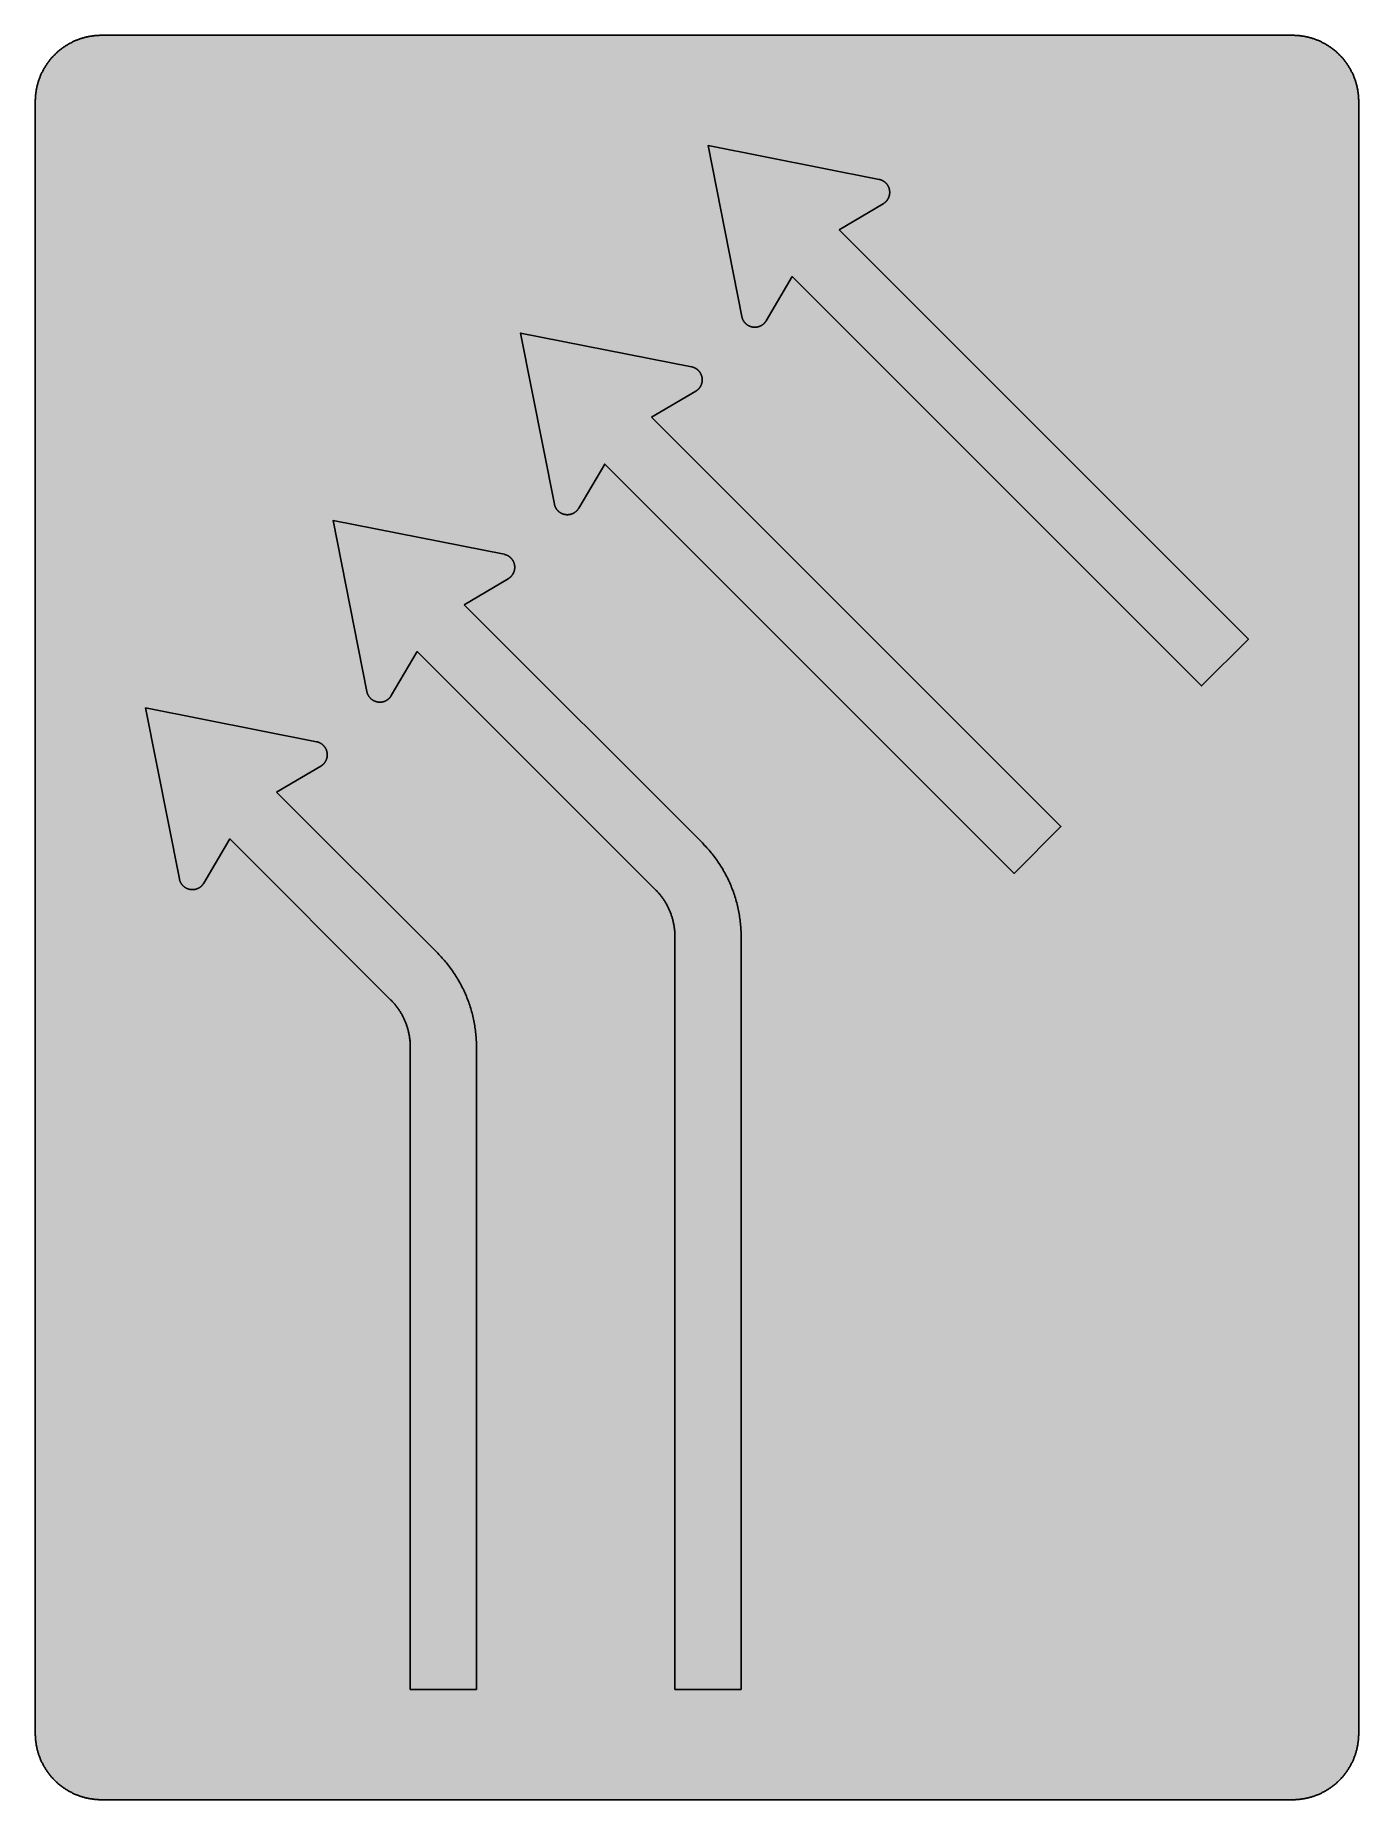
# Model space of a CAD drawing. Header units: millimetres. Extents: x 0 to 423, y 0 to 564.
import ezdxf

# ---------------------------------------------------------------- set-up
doc = ezdxf.new("R2010")
doc.units = ezdxf.units.MM

msp = doc.modelspace()

# ---------------------------------------------------------------- hatches: boundary and pattern name
for color, points in [(254, [(21.2189, 0.0537), (20.955, 0.0533), (20.6934, 0.0584), (20.4292, 0.066), (20.1676, 0.0787), (19.906, 0.094), (19.6469, 0.1118), (19.3853, 0.1321), (19.1262, 0.1549), (18.8671, 0.1829), (18.608, 0.2134), (18.349, 0.2464), (18.0924, 0.2845), (17.8359, 0.3251), (17.5793, 0.3683), (17.3253, 0.414), (17.0688, 0.4623), (16.8148, 0.5156), (16.5633, 0.5715), (16.3093, 0.6299), (16.0579, 0.6909), (15.809, 0.7544), (15.56, 0.823), (15.3111, 0.8941), (15.0622, 0.9677), (14.8158, 1.0439), (14.5694, 1.1227), (14.3256, 1.2065), (14.0818, 1.2903), (13.8379, 1.3792), (13.5966, 1.4707), (13.3579, 1.5672), (13.1191, 1.6637), (12.8803, 1.7628), (12.6441, 1.8669), (12.4079, 1.9736), (12.1742, 2.0803), (11.9405, 2.192), (11.7094, 2.3089), (11.4808, 2.4257), (11.2522, 2.5451), (11.0236, 2.6695), (10.7975, 2.794), (10.574, 2.9235), (10.3505, 3.0556), (10.1295, 3.1877), (9.9111, 3.3249), (9.6926, 3.4646), (9.4742, 3.6068), (9.2608, 3.7541), (9.0475, 3.9014), (8.8341, 4.0513), (8.6258, 4.2037), (8.4176, 4.3612), (8.2118, 4.5187), (8.0061, 4.6812), (7.8029, 4.8438), (7.6022, 5.0114), (7.4041, 5.1816), (7.206, 5.3518), (7.0129, 5.527), (6.8174, 5.7048), (6.6269, 5.8826), (6.4389, 6.0655), (6.2509, 6.2509), (6.0655, 6.4389), (5.8852, 6.6269), (5.7048, 6.8174), (5.527, 7.0104), (5.3518, 7.206), (5.1816, 7.4041), (5.0114, 7.6022), (4.8463, 7.8029), (4.6812, 8.0061), (4.5187, 8.2118), (4.3612, 8.4176), (4.2062, 8.6258), (4.0513, 8.8341), (3.9014, 9.0475), (3.7541, 9.2608), (3.6068, 9.4742), (3.4646, 9.6926), (3.3249, 9.9085), (3.1877, 10.1295), (3.0556, 10.3505), (2.9235, 10.574), (2.794, 10.7975), (2.6695, 11.0236), (2.5451, 11.2522), (2.4257, 11.4808), (2.3063, 11.7094), (2.192, 11.9405), (2.0803, 12.1742), (1.971, 12.4079), (1.8669, 12.6441), (1.7628, 12.8803), (1.6637, 13.1191), (1.5646, 13.3579), (1.4707, 13.5966), (1.3792, 13.8379), (1.2903, 14.0818), (1.2065, 14.3256), (1.1227, 14.5694), (1.0439, 14.8158), (0.9652, 15.0622), (0.8915, 15.3111), (0.823, 15.56), (0.7544, 15.809), (0.6883, 16.0604), (0.6274, 16.3119), (0.569, 16.5633), (0.5131, 16.8148), (0.4623, 17.0688), (0.4115, 17.3253), (0.3658, 17.5793), (0.3226, 17.8359), (0.2819, 18.0924), (0.2464, 18.3515), (0.2134, 18.608), (0.1829, 18.8671), (0.1549, 19.1262), (0.1295, 19.3878), (0.1092, 19.6469), (0.0914, 19.9085), (0.0762, 20.1701), (0.066, 20.4318), (0.0584, 20.6934), (0.0533, 20.955), (0.0508, 21.2192), (0.0522, 543.3314), (0.0533, 543.593), (0.0584, 543.8546), (0.066, 544.1188), (0.0762, 544.3804), (0.0914, 544.642), (0.1092, 544.9011), (0.1295, 545.1627), (0.1549, 545.4218), (0.1829, 545.6809), (0.2134, 545.94), (0.2464, 546.1991), (0.2819, 546.4556), (0.3226, 546.7121), (0.3658, 546.9687), (0.4115, 547.2227), (0.4623, 547.4792), (0.5131, 547.7332), (0.569, 547.9847), (0.6274, 548.2387), (0.6883, 548.4876), (0.7544, 548.7391), (0.823, 548.988), (0.8915, 549.2369), (0.9652, 549.4858), (1.0439, 549.7322), (1.1227, 549.9786), (1.2065, 550.2224), (1.2903, 550.4663), (1.3792, 550.7076), (1.4707, 550.9489), (1.5646, 551.1902), (1.6637, 551.4289), (1.7628, 551.6677), (1.8669, 551.9039), (1.971, 552.1401), (2.0803, 552.3738), (2.192, 552.6049), (2.3063, 552.8386), (2.4257, 553.0672), (2.5451, 553.2958), (2.6695, 553.5244), (2.794, 553.7505), (2.9235, 553.974), (3.0556, 554.1975), (3.1877, 554.4185), (3.3249, 554.6369), (3.4646, 554.8554), (3.6068, 555.0738), (3.7541, 555.2872), (3.9014, 555.5005), (4.0513, 555.7114), (4.2062, 555.9222), (4.3612, 556.1305), (4.5187, 556.3362), (4.6812, 556.5419), (4.8463, 556.7451), (5.0114, 556.9458), (5.1816, 557.1439), (5.3518, 557.342), (5.527, 557.5351), (5.7048, 557.7281), (5.8852, 557.9212), (6.0655, 558.1091), (6.2509, 558.2971), (6.4389, 558.4825), (6.6269, 558.6628), (6.8174, 558.8432), (7.0129, 559.021), (7.206, 559.1937), (7.4041, 559.3664), (7.6022, 559.5366), (7.8029, 559.7017), (8.0061, 559.8668), (8.2118, 560.0268), (8.4176, 560.1868), (8.6258, 560.3418), (8.8341, 560.4967), (9.0475, 560.6466), (9.2608, 560.7939), (9.4742, 560.9387), (9.6926, 561.0835), (9.9111, 561.2232), (10.1295, 561.3603), (10.3505, 561.4924), (10.574, 561.6245), (10.7975, 561.754), (11.0236, 561.8785), (11.2522, 562.0029), (11.4808, 562.1223), (11.7094, 562.2392), (11.9405, 562.356), (12.1742, 562.4678), (12.4079, 562.5744), (12.6441, 562.6811), (12.8803, 562.7853), (13.1191, 562.8843), (13.3579, 562.9834), (13.5966, 563.0774), (13.8379, 563.1688), (14.0818, 563.2577), (14.3256, 563.3415), (14.5694, 563.4253), (14.8158, 563.5041), (15.0622, 563.5803), (15.3111, 563.6539), (15.56, 563.7251), (15.809, 563.7936), (16.0579, 563.8571), (16.3093, 563.9206), (16.5633, 563.9791), (16.8148, 564.0349), (17.0688, 564.0857), (17.3253, 564.1365), (17.5793, 564.1823), (17.8359, 564.2254), (18.0924, 564.2635), (18.349, 564.3016), (18.608, 564.3347), (18.8671, 564.3651), (19.1262, 564.3931), (19.3853, 564.4185), (19.6469, 564.4388), (19.906, 564.4566), (20.1676, 564.4718), (20.4292, 564.482), (20.6934, 564.4896), (20.955, 564.4947), (21.2166, 564.4972), (402.2189, 564.4981), (402.4808, 564.4947), (402.7424, 564.4896), (403.0066, 564.482), (403.2682, 564.4718), (403.5298, 564.4566), (403.7889, 564.4388), (404.0505, 564.4185), (404.3096, 564.3931), (404.5687, 564.3651), (404.8277, 564.3347), (405.0868, 564.3016), (405.3434, 564.2635), (405.5999, 564.2254), (405.8564, 564.1823), (406.113, 564.1365), (406.367, 564.0857), (406.621, 564.0349), (406.875, 563.9791), (407.1264, 563.9206), (407.3779, 563.8571), (407.6268, 563.7936), (407.8783, 563.7251), (408.1272, 563.6539), (408.3736, 563.5803), (408.62, 563.5041), (408.8663, 563.4253), (409.1102, 563.3415), (409.354, 563.2577), (409.5979, 563.1688), (409.8392, 563.0774), (410.0805, 562.9834), (410.3192, 562.8843), (410.5554, 562.7853), (410.7942, 562.6811), (411.0279, 562.5744), (411.2616, 562.4678), (411.4952, 562.356), (411.7264, 562.2392), (411.9575, 562.1223), (412.1861, 562.0029), (412.4122, 561.8785), (412.6382, 561.754), (412.8643, 561.6245), (413.0853, 561.4924), (413.3063, 561.3603), (413.5272, 561.2232), (413.7457, 561.0835), (413.9616, 560.9387), (414.1775, 560.7939), (414.3908, 560.6466), (414.6017, 560.4967), (414.8125, 560.3418), (415.0208, 560.1868), (415.2265, 560.0268), (415.4297, 559.8668), (415.6329, 559.7017), (415.8336, 559.5366), (416.0342, 559.3664), (416.2298, 559.1937), (416.4254, 559.021), (416.6184, 558.8432), (416.8089, 558.6628), (416.9994, 558.4825), (417.1848, 558.2971), (417.3703, 558.1091), (417.5531, 557.9212), (417.7335, 557.7281), (417.9087, 557.5351), (418.084, 557.342), (418.2567, 557.1439), (418.4244, 556.9458), (418.592, 556.7451), (418.7546, 556.5419), (418.9171, 556.3362), (419.0746, 556.1305), (419.2321, 555.9222), (419.3845, 555.7114), (419.5369, 555.5005), (419.6842, 555.2872), (419.829, 555.0738), (419.9712, 554.8554), (420.1109, 554.6369), (420.2481, 554.4185), (420.3827, 554.1975), (420.5148, 553.974), (420.6418, 553.7505), (420.7688, 553.5244), (420.8907, 553.2958), (421.0126, 553.0672), (421.1295, 552.8386), (421.2438, 552.6049), (421.3555, 552.3738), (421.4647, 552.1401), (421.5689, 551.9039), (421.673, 551.6677), (421.7746, 551.4289), (421.8711, 551.1902), (421.9651, 550.9489), (422.0566, 550.7076), (422.1455, 550.4663), (422.2318, 550.2224), (422.3131, 549.9786), (422.3918, 549.7322), (422.4706, 549.4858), (422.5442, 549.2369), (422.6128, 548.988), (422.6814, 548.7391), (422.7449, 548.4876), (422.8084, 548.2387), (422.8668, 547.9847), (422.9227, 547.7332), (422.9735, 547.4792), (423.0243, 547.2227), (423.07, 546.9687), (423.1132, 546.7121), (423.1513, 546.4556), (423.1894, 546.1991), (423.2224, 545.94), (423.2529, 545.6809), (423.2808, 545.4218), (423.3037, 545.1627), (423.3266, 544.9011), (423.3443, 544.642), (423.357, 544.3804), (423.3697, 544.1188), (423.3774, 543.8546), (423.3824, 543.593), (423.385, 543.3314), (423.3855, 21.2203), (423.3824, 20.955), (423.3774, 20.6934), (423.3697, 20.4318), (423.357, 20.1701), (423.3443, 19.9085), (423.3266, 19.6469), (423.3037, 19.3878), (423.2808, 19.1262), (423.2529, 18.8671), (423.2224, 18.608), (423.1894, 18.3515), (423.1513, 18.0924), (423.1132, 17.8359), (423.07, 17.5793), (423.0243, 17.3253), (422.9735, 17.0688), (422.9227, 16.8148), (422.8668, 16.5633), (422.8084, 16.3119), (422.7449, 16.0604), (422.6814, 15.809), (422.6128, 15.56), (422.5442, 15.3111), (422.4706, 15.0622), (422.3918, 14.8158), (422.3131, 14.5694), (422.2318, 14.3256), (422.1455, 14.0818), (422.0566, 13.8379), (421.9651, 13.5966), (421.8711, 13.3579), (421.7746, 13.1191), (421.673, 12.8803), (421.5689, 12.6441), (421.4647, 12.4079), (421.3555, 12.1742), (421.2438, 11.9405), (421.1295, 11.7094), (421.0126, 11.4808), (420.8907, 11.2522), (420.7688, 11.0236), (420.6418, 10.7975), (420.5148, 10.574), (420.3827, 10.3505), (420.2481, 10.1295), (420.1109, 9.9085), (419.9712, 9.6926), (419.829, 9.4742), (419.6842, 9.2608), (419.5369, 9.0475), (419.3845, 8.8341), (419.2321, 8.6258), (419.0746, 8.4176), (418.9171, 8.2118), (418.7546, 8.0061), (418.592, 7.8029), (418.4244, 7.6022), (418.2567, 7.4041), (418.084, 7.206), (417.9087, 7.0104), (417.7335, 6.8174), (417.5531, 6.6269), (417.3703, 6.4389), (417.1848, 6.2509), (416.9994, 6.0655), (416.8089, 5.8826), (416.6184, 5.7048), (416.4254, 5.527), (416.2298, 5.3518), (416.0342, 5.1816), (415.8336, 5.0114), (415.6329, 4.8438), (415.4297, 4.6812), (415.2265, 4.5187), (415.0208, 4.3612), (414.8125, 4.2037), (414.6017, 4.0513), (414.3908, 3.9014), (414.1775, 3.7541), (413.9616, 3.6068), (413.7457, 3.4646), (413.5272, 3.3249), (413.3063, 3.1877), (413.0853, 3.0556), (412.8643, 2.9235), (412.6382, 2.794), (412.4122, 2.6695), (412.1861, 2.5451), (411.9575, 2.4257), (411.7264, 2.3089), (411.4952, 2.192), (411.2616, 2.0803), (411.0279, 1.9736), (410.7942, 1.8669), (410.5554, 1.7628), (410.3192, 1.6637), (410.0805, 1.5672), (409.8392, 1.4707), (409.5979, 1.3792), (409.354, 1.2903), (409.1102, 1.2065), (408.8663, 1.1227), (408.62, 1.0439), (408.3736, 0.9677), (408.1272, 0.8941), (407.8783, 0.823), (407.6268, 0.7544), (407.3779, 0.6909), (407.1264, 0.6299), (406.875, 0.5715), (406.621, 0.5156), (406.367, 0.4623), (406.113, 0.414), (405.8564, 0.3683), (405.5999, 0.3251), (405.3434, 0.2845), (405.0868, 0.2464), (404.8277, 0.2134), (404.5687, 0.1829), (404.3096, 0.1549), (404.0505, 0.1321), (403.7889, 0.1118), (403.5298, 0.094), (403.2682, 0.0787), (403.0066, 0.066), (402.7424, 0.0584), (402.4808, 0.0533), (402.2166, 0.0533)]), (59, [(257.1556, 502.278), (271.279, 510.6056), (271.338, 510.6416), (271.3965, 510.6772), (271.4549, 510.7153), (271.5133, 510.7534), (271.5717, 510.794), (271.6276, 510.8346), (271.6835, 510.8753), (271.7394, 510.9185), (271.7927, 510.9616), (271.846, 511.0048), (271.8968, 511.0505), (271.9502, 511.0937), (272.001, 511.142), (272.0518, 511.1877), (272.1, 511.236), (272.1483, 511.2842), (272.1966, 511.3325), (272.2423, 511.3833), (272.288, 511.4341), (272.3337, 511.4849), (272.3769, 511.5382), (272.4201, 511.589), (272.4633, 511.6424), (272.5039, 511.6982), (272.5445, 511.7516), (272.5852, 511.8075), (272.6233, 511.8633), (272.6614, 511.9192), (272.6995, 511.9776), (272.735, 512.0335), (272.7706, 512.0919), (272.8036, 512.1504), (272.8366, 512.2113), (272.8697, 512.2697), (272.9001, 512.3307), (272.9306, 512.3917), (272.9611, 512.4526), (272.989, 512.5136), (273.017, 512.5771), (273.0424, 512.638), (273.0678, 512.7015), (273.0932, 512.765), (273.116, 512.8311), (273.1389, 512.8946), (273.1592, 512.9581), (273.1795, 513.0241), (273.1999, 513.0902), (273.2176, 513.1562), (273.2354, 513.2222), (273.2507, 513.2883), (273.2659, 513.3569), (273.2811, 513.4229), (273.2938, 513.4915), (273.304, 513.5575), (273.3167, 513.6261), (273.3243, 513.6947), (273.3345, 513.7633), (273.3421, 513.8318), (273.3472, 513.903), (273.3523, 513.9715), (273.3573, 514.0401), (273.3599, 514.1112), (273.3599, 514.1798), (273.3624, 514.2509), (273.3599, 514.3449), (273.3573, 514.4389), (273.3523, 514.5329), (273.3446, 514.6269), (273.337, 514.7183), (273.3243, 514.8097), (273.3116, 514.9012), (273.2964, 514.9926), (273.2786, 515.0841), (273.2608, 515.173), (273.2405, 515.2619), (273.2176, 515.3508), (273.1922, 515.4397), (273.1668, 515.526), (273.1364, 515.6124), (273.1084, 515.6962), (273.0754, 515.7826), (273.0424, 515.8664), (273.0068, 515.9477), (272.9687, 516.0315), (272.9306, 516.1128), (272.89, 516.1915), (272.8493, 516.2702), (272.8062, 516.349), (272.7604, 516.4277), (272.7122, 516.5039), (272.6639, 516.5776), (272.6131, 516.6538), (272.5623, 516.7249), (272.509, 516.7986), (272.4556, 516.8697), (272.3998, 516.9383), (272.3413, 517.0068), (272.2829, 517.0729), (272.222, 517.1389), (272.161, 517.205), (272.0975, 517.2685), (272.034, 517.3294), (271.968, 517.3904), (271.8994, 517.4513), (271.8333, 517.5072), (271.7622, 517.5656), (271.6911, 517.619), (271.62, 517.6749), (271.5463, 517.7257), (271.4727, 517.7765), (271.3965, 517.8247), (271.3203, 517.873), (271.2415, 517.9187), (271.1628, 517.9644), (271.0815, 518.0076), (271.0002, 518.0482), (270.9189, 518.0863), (270.8351, 518.1244), (270.7513, 518.1625), (270.6649, 518.1956), (270.5786, 518.2286), (270.4922, 518.2591), (270.4033, 518.287), (270.3144, 518.3149), (270.2255, 518.3403), (270.1341, 518.3632), (270.0426, 518.3835), (269.9487, 518.4038), (215.2467, 529.2203), (226.0618, 474.5161), (226.0803, 474.4212), (226.1006, 474.3298), (226.1235, 474.2409), (226.1489, 474.1494), (226.1768, 474.0605), (226.2048, 473.9716), (226.2353, 473.8853), (226.2683, 473.7989), (226.3038, 473.7125), (226.3394, 473.6287), (226.3775, 473.5449), (226.4156, 473.4636), (226.4588, 473.3823), (226.4994, 473.3036), (226.5451, 473.2223), (226.5909, 473.1461), (226.6391, 473.0674), (226.6874, 472.9937), (226.7382, 472.9175), (226.7915, 472.8439), (226.8449, 472.7727), (226.9007, 472.7016), (226.9566, 472.633), (227.015, 472.5645), (227.0735, 472.4984), (227.1344, 472.4324), (227.1954, 472.3663), (227.2589, 472.3028), (227.3249, 472.2419), (227.391, 472.1809), (227.457, 472.1225), (227.5256, 472.0666), (227.5967, 472.0107), (227.6678, 471.9549), (227.7389, 471.9015), (227.8126, 471.8507), (227.8863, 471.7999), (227.9625, 471.7517), (228.0387, 471.7059), (228.1149, 471.6602), (228.1936, 471.617), (228.2723, 471.5739), (228.3536, 471.5358), (228.4349, 471.4951), (228.5162, 471.4596), (228.6, 471.424), (228.6838, 471.391), (228.7676, 471.358), (228.8515, 471.3275), (228.9378, 471.2995), (229.0267, 471.2741), (229.1131, 471.2487), (229.202, 471.2259), (229.2909, 471.2056), (229.3798, 471.1852), (229.4712, 471.17), (229.5627, 471.1548), (229.6541, 471.1421), (229.7455, 471.1294), (229.8395, 471.1217), (229.931, 471.1141), (230.0249, 471.109), (230.1189, 471.1065), (230.2129, 471.104), (230.284, 471.104), (230.3526, 471.1065), (230.4237, 471.109), (230.4923, 471.1141), (230.5634, 471.1192), (230.632, 471.1243), (230.7006, 471.1319), (230.7692, 471.1395), (230.8377, 471.1497), (230.9063, 471.1598), (230.9724, 471.1725), (231.0409, 471.1852), (231.1095, 471.2005), (231.1756, 471.2157), (231.2416, 471.231), (231.3076, 471.2487), (231.3737, 471.2665), (231.4397, 471.2843), (231.5058, 471.3046), (231.5693, 471.3275), (231.6353, 471.3503), (231.6988, 471.3732), (231.7623, 471.3961), (231.8258, 471.4215), (231.8868, 471.4494), (231.9503, 471.4773), (232.0112, 471.5053), (232.0722, 471.5332), (232.1331, 471.5637), (232.1941, 471.5967), (232.2525, 471.6272), (232.3135, 471.6602), (232.3719, 471.6958), (232.4303, 471.7313), (232.4862, 471.7669), (232.5446, 471.8025), (232.6005, 471.8406), (232.6564, 471.8787), (232.7123, 471.9193), (232.7656, 471.9599), (232.8215, 472.0006), (232.8748, 472.0438), (232.9256, 472.0869), (232.979, 472.1301), (233.0298, 472.1758), (233.0806, 472.2216), (233.1314, 472.2698), (233.1796, 472.3155), (233.2279, 472.3638), (233.2761, 472.4146), (233.3219, 472.4629), (233.3701, 472.5137), (233.4133, 472.567), (233.459, 472.6178), (233.5022, 472.6711), (233.5454, 472.727), (233.5886, 472.7804), (233.6292, 472.8362), (233.6698, 472.8921), (233.7105, 472.9505), (233.7486, 473.009), (233.7867, 473.0674), (233.8248, 473.1258), (233.8603, 473.1868), (242.189, 487.3114), (373.1412, 356.3592), (388.1077, 371.3258)]), (59, [(197.1834, 442.3057), (211.3068, 450.6334), (211.3661, 450.6671), (211.4245, 450.7052), (211.4829, 450.7433), (211.5414, 450.7814), (211.5998, 450.8221), (211.6557, 450.8627), (211.7115, 450.9033), (211.7649, 450.9465), (211.8208, 450.9897), (211.8741, 451.0329), (211.9249, 451.0761), (211.9782, 451.1218), (212.029, 451.17), (212.0773, 451.2158), (212.1281, 451.264), (212.1764, 451.3123), (212.2246, 451.3605), (212.2703, 451.4113), (212.3161, 451.4621), (212.3618, 451.5129), (212.405, 451.5663), (212.4481, 451.6171), (212.4913, 451.6704), (212.532, 451.7263), (212.5726, 451.7796), (212.6132, 451.8355), (212.6513, 451.8914), (212.6894, 451.9473), (212.7275, 452.0032), (212.7631, 452.0616), (212.7987, 452.12), (212.8317, 452.1784), (212.8647, 452.2368), (212.8977, 452.2978), (212.9282, 452.3588), (212.9587, 452.4197), (212.9892, 452.4807), (213.0171, 452.5416), (213.045, 452.6051), (213.0704, 452.6661), (213.0958, 452.7296), (213.1212, 452.7931), (213.1441, 452.8566), (213.167, 452.9226), (213.1873, 452.9861), (213.2076, 453.0522), (213.2279, 453.1182), (213.2457, 453.1843), (213.2635, 453.2503), (213.2787, 453.3163), (213.294, 453.3824), (213.3067, 453.451), (213.3219, 453.5195), (213.3321, 453.5856), (213.3422, 453.6542), (213.3524, 453.7227), (213.3625, 453.7913), (213.3676, 453.8599), (213.3752, 453.9285), (213.3803, 453.9996), (213.3854, 454.0682), (213.3879, 454.1393), (213.3879, 454.2079), (213.3905, 454.279), (213.3879, 454.373), (213.3854, 454.467), (213.3803, 454.5609), (213.3727, 454.6549), (213.3625, 454.7464), (213.3524, 454.8378), (213.3397, 454.9292), (213.3244, 455.0207), (213.3067, 455.1121), (213.2889, 455.201), (213.266, 455.2899), (213.2457, 455.3788), (213.2203, 455.4652), (213.1924, 455.5541), (213.1644, 455.6404), (213.1339, 455.7243), (213.1035, 455.8106), (213.0704, 455.8944), (213.0349, 455.9757), (212.9968, 456.0595), (212.9587, 456.1383), (212.918, 456.2196), (212.8774, 456.2983), (212.8317, 456.377), (212.7885, 456.4558), (212.7402, 456.532), (212.692, 456.6056), (212.6412, 456.6793), (212.5904, 456.753), (212.537, 456.8266), (212.4837, 456.8952), (212.4278, 456.9663), (212.3694, 457.0349), (212.311, 457.1009), (212.25, 457.167), (212.1891, 457.233), (212.1256, 457.2965), (212.0621, 457.3575), (211.996, 457.4184), (211.9274, 457.4769), (211.8589, 457.5353), (211.7903, 457.5937), (211.7192, 457.647), (211.648, 457.7004), (211.5744, 457.7537), (211.5007, 457.8045), (211.4245, 457.8528), (211.3483, 457.901), (211.2696, 457.9468), (211.1908, 457.9925), (211.1096, 458.0357), (211.0283, 458.0763), (210.947, 458.1144), (210.8632, 458.1525), (210.7794, 458.1881), (210.693, 458.2236), (210.6066, 458.2566), (210.5203, 458.2871), (210.4314, 458.3151), (210.3425, 458.343), (210.2536, 458.3684), (210.1621, 458.3913), (210.0707, 458.4116), (209.9767, 458.4319), (155.2744, 469.2481), (166.0895, 414.5439), (166.1084, 414.4493), (166.1287, 414.3578), (166.1516, 414.2664), (166.177, 414.1775), (166.2049, 414.0886), (166.2328, 413.9997), (166.2633, 413.9133), (166.2963, 413.827), (166.3319, 413.7406), (166.3675, 413.6568), (166.4056, 413.573), (166.4437, 413.4917), (166.4843, 413.4104), (166.5275, 413.3291), (166.5732, 413.2504), (166.6189, 413.1742), (166.6672, 413.0954), (166.7154, 413.0218), (166.7662, 412.9456), (166.8196, 412.8719), (166.8729, 412.8008), (166.9263, 412.7297), (166.9847, 412.6611), (167.0431, 412.5925), (167.1015, 412.5239), (167.1625, 412.4604), (167.2234, 412.3944), (167.2869, 412.3309), (167.353, 412.2699), (167.419, 412.209), (167.4851, 412.1506), (167.5536, 412.0947), (167.6248, 412.0388), (167.6933, 411.9829), (167.767, 411.9296), (167.8407, 411.8788), (167.9143, 411.828), (167.988, 411.7797), (168.0642, 411.734), (168.1429, 411.6883), (168.2217, 411.6451), (168.3004, 411.6019), (168.3817, 411.5613), (168.4604, 411.5232), (168.5442, 411.4876), (168.6255, 411.4521), (168.7093, 411.419), (168.7957, 411.386), (168.8795, 411.3555), (168.9659, 411.3276), (169.0548, 411.3022), (169.1411, 411.2768), (169.23, 411.2539), (169.3189, 411.2336), (169.4078, 411.2133), (169.4993, 411.1981), (169.5907, 411.1828), (169.6822, 411.1701), (169.7736, 411.1574), (169.865, 411.1473), (169.959, 411.1422), (170.053, 411.1371), (170.147, 411.132), (170.241, 411.132), (170.3121, 411.132), (170.3807, 411.1346), (170.4518, 411.1371), (170.5204, 411.1422), (170.5915, 411.1473), (170.6601, 411.1523), (170.7286, 411.16), (170.7972, 411.1676), (170.8658, 411.1777), (170.9344, 411.1879), (171.0004, 411.2006), (171.069, 411.2133), (171.135, 411.2285), (171.2036, 411.2412), (171.2697, 411.259), (171.3357, 411.2768), (171.4017, 411.2946), (171.4678, 411.3124), (171.5338, 411.3327), (171.5973, 411.3555), (171.6608, 411.3784), (171.7269, 411.4013), (171.7904, 411.4241), (171.8513, 411.4495), (171.9148, 411.4775), (171.9783, 411.5029), (172.0393, 411.5333), (172.1002, 411.5613), (172.1612, 411.5918), (172.2222, 411.6222), (172.2806, 411.6553), (172.3415, 411.6883), (172.4, 411.7238), (172.4584, 411.7569), (172.5143, 411.795), (172.5727, 411.8305), (172.6286, 411.8686), (172.6844, 411.9067), (172.7403, 411.9474), (172.7937, 411.988), (172.847, 412.0286), (172.9003, 412.0718), (172.9537, 412.115), (173.007, 412.1582), (173.0578, 412.2039), (173.1086, 412.2496), (173.1569, 412.2979), (173.2077, 412.3436), (173.2559, 412.3919), (173.3042, 412.4427), (173.3499, 412.4909), (173.3956, 412.5417), (173.4414, 412.5951), (173.4871, 412.6459), (173.5303, 412.6992), (173.5734, 412.7551), (173.6166, 412.8084), (173.6573, 412.8643), (173.6979, 412.9202), (173.7385, 412.9786), (173.7766, 413.037), (173.8147, 413.0954), (173.8528, 413.1539), (173.8884, 413.2148), (182.2168, 427.3391), (313.169, 296.387), (328.1355, 311.3536)]), (59, [(137.2112, 382.3335), (151.3346, 390.6612), (151.3942, 390.6952), (151.4526, 390.7333), (151.511, 390.7714), (151.5694, 390.8095), (151.6278, 390.8501), (151.6837, 390.8908), (151.7396, 390.9314), (151.7929, 390.9746), (151.8488, 391.0178), (151.9022, 391.0609), (151.953, 391.1067), (152.0063, 391.1498), (152.0571, 391.1981), (152.1054, 391.2438), (152.1562, 391.2921), (152.2044, 391.3403), (152.2501, 391.3886), (152.2984, 391.4394), (152.3441, 391.4902), (152.3898, 391.541), (152.433, 391.5943), (152.4762, 391.6451), (152.5194, 391.6985), (152.56, 391.7544), (152.6007, 391.8077), (152.6413, 391.8636), (152.6794, 391.9195), (152.7175, 391.9753), (152.7531, 392.0338), (152.7886, 392.0896), (152.8242, 392.1481), (152.8597, 392.2065), (152.8928, 392.2674), (152.9232, 392.3259), (152.9563, 392.3868), (152.9867, 392.4478), (153.0147, 392.5087), (153.0426, 392.5697), (153.0706, 392.6332), (153.0985, 392.6942), (153.1239, 392.7577), (153.1468, 392.8212), (153.1696, 392.8847), (153.1925, 392.9507), (153.2153, 393.0142), (153.2357, 393.0802), (153.2534, 393.1463), (153.2712, 393.2123), (153.289, 393.2784), (153.3042, 393.3444), (153.3195, 393.4104), (153.3347, 393.479), (153.3474, 393.5476), (153.3601, 393.6136), (153.3703, 393.6822), (153.3804, 393.7508), (153.3881, 393.8194), (153.3957, 393.888), (153.4008, 393.9565), (153.4058, 394.0277), (153.4109, 394.0962), (153.4135, 394.1674), (153.416, 394.2359), (153.416, 394.3071), (153.416, 394.401), (153.4109, 394.495), (153.4058, 394.589), (153.3982, 394.6804), (153.3906, 394.7744), (153.3779, 394.8659), (153.3652, 394.9573), (153.35, 395.0487), (153.3347, 395.1402), (153.3144, 395.2291), (153.2941, 395.318), (153.2712, 395.4069), (153.2458, 395.4932), (153.2204, 395.5821), (153.1925, 395.6685), (153.162, 395.7523), (153.129, 395.8361), (153.096, 395.92), (153.0604, 396.0038), (153.0248, 396.0851), (152.9842, 396.1663), (152.9461, 396.2476), (152.9029, 396.3264), (152.8597, 396.4051), (152.814, 396.4813), (152.7683, 396.5575), (152.72, 396.6337), (152.6692, 396.7074), (152.6184, 396.781), (152.5651, 396.8521), (152.5092, 396.9233), (152.4533, 396.9944), (152.3975, 397.063), (152.339, 397.129), (152.2781, 397.195), (152.2171, 397.2611), (152.1536, 397.3246), (152.0876, 397.3855), (152.0215, 397.4465), (151.9555, 397.5049), (151.8869, 397.5633), (151.8183, 397.6192), (151.7472, 397.6751), (151.6761, 397.7284), (151.6024, 397.7818), (151.5262, 397.8326), (151.4526, 397.8808), (151.3738, 397.9291), (151.2976, 397.9748), (151.2164, 398.0205), (151.1376, 398.0637), (151.0563, 398.1044), (150.9751, 398.1425), (150.8912, 398.1806), (150.8074, 398.2161), (150.7211, 398.2517), (150.6347, 398.2847), (150.5483, 398.3152), (150.4594, 398.3431), (150.3705, 398.3711), (150.2791, 398.3965), (150.1902, 398.4193), (150.0988, 398.4396), (150.0048, 398.46), (95.3022, 409.2759), (106.1173, 354.5717), (106.1364, 354.4773), (106.1568, 354.3859), (106.1796, 354.2944), (106.205, 354.2055), (106.233, 354.1166), (106.2609, 354.0277), (106.2914, 353.9414), (106.3244, 353.855), (106.3574, 353.7687), (106.3955, 353.6848), (106.4336, 353.601), (106.4717, 353.5197), (106.5124, 353.4385), (106.5555, 353.3572), (106.6013, 353.2784), (106.647, 353.1997), (106.6952, 353.1235), (106.7435, 353.0473), (106.7943, 352.9736), (106.8451, 352.9), (106.901, 352.8289), (106.9543, 352.7577), (107.0127, 352.6866), (107.0686, 352.6206), (107.1296, 352.552), (107.1905, 352.486), (107.2515, 352.4225), (107.315, 352.359), (107.381, 352.298), (107.4471, 352.237), (107.5131, 352.1786), (107.5817, 352.1202), (107.6503, 352.0643), (107.7214, 352.011), (107.7951, 351.9576), (107.8662, 351.9068), (107.9424, 351.856), (108.016, 351.8078), (108.0922, 351.7595), (108.171, 351.7163), (108.2497, 351.6706), (108.3285, 351.63), (108.4072, 351.5893), (108.4885, 351.5512), (108.5723, 351.5131), (108.6536, 351.4776), (108.7374, 351.4446), (108.8238, 351.4115), (108.9076, 351.3836), (108.9939, 351.3531), (109.0803, 351.3277), (109.1692, 351.3023), (109.2581, 351.2795), (109.347, 351.2591), (109.4359, 351.2414), (109.5273, 351.2236), (109.6188, 351.2083), (109.7102, 351.1956), (109.8017, 351.1829), (109.8931, 351.1753), (109.9871, 351.1677), (110.0811, 351.1626), (110.175, 351.1601), (110.269, 351.1575), (110.3401, 351.1601), (110.4087, 351.1601), (110.4798, 351.1626), (110.5484, 351.1677), (110.617, 351.1728), (110.6881, 351.1779), (110.7567, 351.1855), (110.8253, 351.1956), (110.8939, 351.2033), (110.9624, 351.216), (111.0285, 351.2261), (111.0971, 351.2388), (111.1631, 351.2541), (111.2317, 351.2693), (111.2977, 351.2845), (111.3638, 351.3023), (111.4298, 351.3201), (111.4958, 351.3404), (111.5619, 351.3607), (111.6254, 351.3811), (111.6889, 351.4039), (111.7549, 351.4268), (111.8184, 351.4522), (111.8819, 351.4776), (111.9429, 351.503), (112.0064, 351.5309), (112.0673, 351.5589), (112.1283, 351.5893), (112.1893, 351.6198), (112.2502, 351.6503), (112.3086, 351.6833), (112.3696, 351.7163), (112.428, 351.7494), (112.4864, 351.7849), (112.5423, 351.8205), (112.6007, 351.8586), (112.6566, 351.8967), (112.7125, 351.9348), (112.7684, 351.9754), (112.8217, 352.0161), (112.8776, 352.0567), (112.9309, 352.0999), (112.9817, 352.1431), (113.0351, 352.1862), (113.0859, 352.232), (113.1367, 352.2777), (113.1875, 352.3234), (113.2357, 352.3717), (113.284, 352.4199), (113.3323, 352.4682), (113.378, 352.519), (113.4262, 352.5698), (113.4694, 352.6231), (113.5151, 352.6739), (113.5583, 352.7273), (113.6015, 352.7806), (113.6447, 352.8365), (113.6853, 352.8924), (113.726, 352.9482), (113.7666, 353.0067), (113.8047, 353.0651), (113.8428, 353.1235), (113.8784, 353.1819), (113.9165, 353.2429), (122.2446, 367.3669), (198.465, 291.1461), (198.6483, 290.957), (198.8312, 290.769), (199.0115, 290.5785), (199.1868, 290.3855), (199.3621, 290.1899), (199.5348, 289.9918), (199.7024, 289.7937), (199.8701, 289.593), (200.0326, 289.3898), (200.1952, 289.1841), (200.3527, 288.9783), (200.5101, 288.7701), (200.6625, 288.5618), (200.8124, 288.3484), (200.9623, 288.1351), (201.107, 287.9217), (201.2493, 287.7058), (201.389, 287.4874), (201.5261, 287.2664), (201.6608, 287.0454), (201.7903, 286.8219), (201.9198, 286.5984), (202.0468, 286.3723), (202.1688, 286.1462), (202.2881, 285.9176), (202.4075, 285.6865), (202.5218, 285.4554), (202.6336, 285.2217), (202.7428, 284.988), (202.8469, 284.7518), (202.9511, 284.5156), (203.0501, 284.2793), (203.1492, 284.038), (203.2432, 283.7993), (203.3346, 283.558), (203.4235, 283.3141), (203.5073, 283.0703), (203.5912, 282.8265), (203.6699, 282.5801), (203.7461, 282.3337), (203.8198, 282.0873), (203.8909, 281.8384), (203.9595, 281.5869), (204.023, 281.338), (204.0865, 281.0866), (204.1449, 280.8351), (204.1982, 280.5811), (204.2516, 280.3271), (204.2998, 280.0731), (204.3481, 279.8166), (204.3913, 279.56), (204.4294, 279.3035), (204.4675, 279.0469), (204.5005, 278.7879), (204.531, 278.5288), (204.5589, 278.2697), (204.5818, 278.0106), (204.6046, 277.749), (204.6224, 277.4899), (204.6351, 277.2283), (204.6478, 276.9667), (204.6554, 276.7025), (204.6605, 276.4409), (204.663, 276.1767), (204.6633, 35.3314), (225.83, 35.3314), (225.83, 276.1792), (225.8263, 276.7051), (225.8162, 277.2283), (225.7984, 277.7541), (225.7755, 278.2773), (225.7476, 278.8006), (225.712, 279.3213), (225.6688, 279.842), (225.6206, 280.3627), (225.5672, 280.8808), (225.5063, 281.399), (225.4377, 281.9146), (225.364, 282.4302), (225.2853, 282.9433), (225.1989, 283.4564), (225.1075, 283.9669), (225.0084, 284.4749), (224.9043, 284.9829), (224.7925, 285.4884), (224.6757, 285.9938), (224.5512, 286.4968), (224.4242, 286.9971), (224.2871, 287.4975), (224.1474, 287.9954), (224.0001, 288.4907), (223.8451, 288.9834), (223.6876, 289.4762), (223.5225, 289.9639), (223.3498, 290.4515), (223.172, 290.9367), (222.9891, 291.4193), (222.8012, 291.8993), (222.6056, 292.3794), (222.4075, 292.8544), (222.1992, 293.3268), (221.9884, 293.7993), (221.7699, 294.2666), (221.5464, 294.7314), (221.3178, 295.1937), (221.0816, 295.656), (220.8428, 296.1132), (220.5965, 296.5679), (220.345, 297.0174), (220.0859, 297.467), (219.8243, 297.9141), (219.5551, 298.356), (219.2807, 298.7954), (219.0013, 299.2323), (218.7169, 299.6641), (218.4273, 300.0934), (218.1301, 300.5201), (217.8304, 300.9443), (217.5231, 301.3634), (217.2106, 301.7799), (216.8931, 302.1914), (216.5706, 302.6004), (216.2429, 303.0068), (215.9102, 303.4081), (215.5698, 303.8069), (215.2269, 304.2006), (214.8789, 304.5917), (214.5233, 304.9778), (214.1652, 305.3588), (213.7994, 305.7373), (213.4311, 306.1106)]), (59, [(77.2389, 322.3613), (91.3624, 330.689), (91.4222, 330.7232), (91.4806, 330.7613), (91.5391, 330.7994), (91.5975, 330.8375), (91.6534, 330.8782), (91.7118, 330.9188), (91.7677, 330.9595), (91.821, 331.0026), (91.8743, 331.0458), (91.9277, 331.089), (91.981, 331.1322), (92.0318, 331.1779), (92.0826, 331.2262), (92.1334, 331.2719), (92.1842, 331.3201), (92.2325, 331.3684), (92.2782, 331.4167), (92.3265, 331.4675), (92.3722, 331.5183), (92.4154, 331.5691), (92.4611, 331.6224), (92.5043, 331.6732), (92.5449, 331.7265), (92.5881, 331.7824), (92.6287, 331.8358), (92.6668, 331.8916), (92.7075, 331.9475), (92.7456, 332.0034), (92.7811, 332.0593), (92.8167, 332.1177), (92.8522, 332.1761), (92.8878, 332.2345), (92.9208, 332.293), (92.9513, 332.3539), (92.9843, 332.4149), (93.0148, 332.4758), (93.0427, 332.5368), (93.0707, 332.5978), (93.0986, 332.6613), (93.124, 332.7222), (93.1494, 332.7857), (93.1748, 332.8492), (93.1977, 332.9127), (93.2205, 332.9788), (93.2409, 333.0423), (93.2612, 333.1083), (93.2815, 333.1743), (93.2993, 333.2404), (93.3171, 333.3064), (93.3323, 333.3725), (93.3475, 333.4385), (93.3628, 333.5071), (93.3755, 333.5731), (93.3856, 333.6417), (93.3983, 333.7103), (93.406, 333.7789), (93.4161, 333.8474), (93.4237, 333.916), (93.4288, 333.9846), (93.4339, 334.0557), (93.439, 334.1243), (93.4415, 334.1929), (93.4441, 334.264), (93.4441, 334.3351), (93.4415, 334.4291), (93.439, 334.5231), (93.4339, 334.6171), (93.4263, 334.7085), (93.4187, 334.8025), (93.406, 334.8939), (93.3933, 334.9854), (93.378, 335.0768), (93.3602, 335.1682), (93.3425, 335.2571), (93.3221, 335.346), (93.2993, 335.4349), (93.2739, 335.5213), (93.2485, 335.6077), (93.2205, 335.694), (93.1901, 335.7804), (93.157, 335.8642), (93.124, 335.948), (93.0885, 336.0318), (93.0529, 336.1131), (93.0123, 336.1944), (92.9742, 336.2757), (92.931, 336.3544), (92.8878, 336.4332), (92.8421, 336.5094), (92.7964, 336.5856), (92.7456, 336.6618), (92.6973, 336.7354), (92.6465, 336.8091), (92.5932, 336.8802), (92.5373, 336.9513), (92.4814, 337.0224), (92.4255, 337.091), (92.3646, 337.1571), (92.3061, 337.2231), (92.2426, 337.2866), (92.1817, 337.3501), (92.1156, 337.4136), (92.0496, 337.4746), (91.9836, 337.533), (91.915, 337.5914), (91.8464, 337.6473), (91.7753, 337.7032), (91.7016, 337.7565), (91.6305, 337.8098), (91.5543, 337.8606), (91.4781, 337.9089), (91.4019, 337.9572), (91.3257, 338.0029), (91.2444, 338.0486), (91.1657, 338.0892), (91.0844, 338.1324), (91.0006, 338.1705), (90.9193, 338.2086), (90.8329, 338.2442), (90.7491, 338.2797), (90.6628, 338.3128), (90.5764, 338.3432), (90.4875, 338.3712), (90.3986, 338.3991), (90.3072, 338.4245), (90.2183, 338.4474), (90.1243, 338.4677), (90.0328, 338.488), (35.33, 349.3036), (46.1451, 294.5994), (46.162, 294.5054), (46.1848, 294.4139), (46.2077, 294.3225), (46.2331, 294.2336), (46.261, 294.1447), (46.289, 294.0558), (46.3194, 293.9694), (46.3525, 293.8831), (46.3855, 293.7967), (46.4236, 293.7129), (46.4591, 293.6291), (46.4998, 293.5478), (46.5404, 293.4665), (46.5836, 293.3852), (46.6293, 293.3065), (46.675, 293.2278), (46.7208, 293.1516), (46.7716, 293.0754), (46.8224, 293.0017), (46.8732, 292.928), (46.9265, 292.8569), (46.9824, 292.7858), (47.0383, 292.7147), (47.0967, 292.6461), (47.1576, 292.5801), (47.2186, 292.514), (47.2796, 292.4505), (47.3431, 292.387), (47.4091, 292.3261), (47.4751, 292.2651), (47.5412, 292.2067), (47.6098, 292.1483), (47.6783, 292.0924), (47.7495, 292.039), (47.8231, 291.9857), (47.8942, 291.9324), (47.9704, 291.8841), (48.0441, 291.8358), (48.1203, 291.7876), (48.199, 291.7419), (48.2752, 291.6987), (48.3565, 291.658), (48.4353, 291.6174), (48.5165, 291.5793), (48.6004, 291.5412), (48.6816, 291.5056), (48.7655, 291.4726), (48.8518, 291.4396), (48.9356, 291.4091), (49.022, 291.3812), (49.1084, 291.3558), (49.1973, 291.3304), (49.2862, 291.3075), (49.3751, 291.2872), (49.464, 291.2694), (49.5554, 291.2516), (49.6443, 291.2364), (49.7357, 291.2237), (49.8297, 291.211), (49.9212, 291.2034), (50.0151, 291.1958), (50.1091, 291.1907), (50.2031, 291.1881), (50.2971, 291.1856), (50.3682, 291.1856), (50.4368, 291.1881), (50.5079, 291.1907), (50.5765, 291.1958), (50.6451, 291.2008), (50.7162, 291.2059), (50.7848, 291.2135), (50.8533, 291.2237), (50.9219, 291.2313), (50.988, 291.244), (51.0565, 291.2542), (51.1251, 291.2669), (51.1912, 291.2821), (51.2597, 291.2974), (51.3258, 291.3126), (51.3918, 291.3304), (51.4579, 291.3482), (51.5239, 291.3685), (51.5874, 291.3888), (51.6534, 291.4091), (51.7169, 291.432), (51.783, 291.4548), (51.8465, 291.4802), (51.9074, 291.5056), (51.9709, 291.531), (52.0344, 291.559), (52.0954, 291.5869), (52.1564, 291.6174), (52.2173, 291.6479), (52.2783, 291.6784), (52.3367, 291.7114), (52.3977, 291.7444), (52.4561, 291.7774), (52.5145, 291.813), (52.5704, 291.8485), (52.6288, 291.8866), (52.6847, 291.9247), (52.7406, 291.9628), (52.7964, 292.0035), (52.8498, 292.0441), (52.9031, 292.0848), (52.9565, 292.1279), (53.0098, 292.1711), (53.0631, 292.2143), (53.1139, 292.26), (53.1647, 292.3057), (53.213, 292.3515), (53.2638, 292.3997), (53.3121, 292.448), (53.3603, 292.4962), (53.406, 292.547), (53.4518, 292.5978), (53.4975, 292.6486), (53.5432, 292.702), (53.5864, 292.7553), (53.6296, 292.8087), (53.6727, 292.8645), (53.7134, 292.9204), (53.754, 292.9763), (53.7947, 293.0347), (53.8328, 293.0906), (53.8709, 293.1516), (53.9064, 293.21), (53.9445, 293.2709), (62.2723, 307.3947), (113.7984, 255.8683), (113.9825, 255.6789), (114.1628, 255.491), (114.3432, 255.3005), (114.521, 255.1074), (114.6962, 254.9119), (114.8664, 254.7137), (115.0366, 254.5156), (115.2017, 254.315), (115.3668, 254.1118), (115.5294, 253.9086), (115.6868, 253.7003), (115.8418, 253.492), (115.9967, 253.2837), (116.1466, 253.0729), (116.2939, 252.8595), (116.4387, 252.6436), (116.5835, 252.4277), (116.7232, 252.2093), (116.8603, 251.9883), (116.9924, 251.7673), (117.1245, 251.5438), (117.254, 251.3203), (117.3785, 251.0942), (117.5029, 250.8682), (117.6223, 250.6396), (117.7392, 250.4084), (117.8535, 250.1773), (117.9652, 249.9436), (118.0744, 249.7099), (118.1811, 249.4763), (118.2853, 249.2375), (118.3843, 249.0013), (118.4808, 248.7625), (118.5774, 248.5212), (118.6688, 248.2799), (118.7552, 248.0361), (118.8415, 247.7948), (118.9253, 247.5484), (119.0041, 247.302), (119.0803, 247.0556), (119.1539, 246.8093), (119.2251, 246.5603), (119.2936, 246.3114), (119.3571, 246.06), (119.4181, 245.8085), (119.4765, 245.557), (119.5324, 245.303), (119.5857, 245.049), (119.634, 244.795), (119.6797, 244.5385), (119.7229, 244.282), (119.7635, 244.0254), (119.7991, 243.7689), (119.8347, 243.5098), (119.8651, 243.2507), (119.8931, 242.9916), (119.9159, 242.7326), (119.9363, 242.4709), (119.954, 242.2119), (119.9693, 241.9502), (119.982, 241.6886), (119.9896, 241.4245), (119.9947, 241.1628), (119.9947, 240.9012), (119.9967, 35.3314), (141.1633, 35.3314), (141.1633, 240.9014), (141.158, 241.427), (141.1478, 241.9502), (141.1326, 242.476), (141.1097, 242.9993), (141.0818, 243.5225), (141.0462, 244.0432), (141.003, 244.5639), (140.9548, 245.0846), (140.9014, 245.6028), (140.8405, 246.1209), (140.7719, 246.6365), (140.6982, 247.1522), (140.6195, 247.6652), (140.5331, 248.1783), (140.4391, 248.6889), (140.3401, 249.1969), (140.2359, 249.7049), (140.1267, 250.2129), (140.0099, 250.7158), (139.8854, 251.2187), (139.7559, 251.7191), (139.6213, 252.2195), (139.479, 252.7173), (139.3317, 253.2126), (139.1793, 253.7054), (139.0193, 254.1981), (138.8542, 254.6858), (138.684, 255.1735), (138.5062, 255.6586), (138.3233, 256.1412), (138.1354, 256.6213), (137.9398, 257.1013), (137.7391, 257.5763), (137.5334, 258.0488), (137.3226, 258.5212), (137.1041, 258.9886), (136.8806, 259.4534), (136.652, 259.9182), (136.4158, 260.3779), (136.1745, 260.8351), (135.9306, 261.2898), (135.6766, 261.7419), (135.4201, 262.189), (135.1585, 262.636), (134.8892, 263.078), (134.6149, 263.5174), (134.3355, 263.9543), (134.051, 264.3861), (133.7589, 264.8153), (133.4643, 265.242), (133.162, 265.6662), (132.8572, 266.0853), (132.5448, 266.5019), (132.2273, 266.9134), (131.9047, 267.3248), (131.5771, 267.7287), (131.2418, 268.13), (130.904, 268.5288), (130.5611, 268.9225), (130.2106, 269.3137), (129.8575, 269.6997), (129.4968, 270.0807), (129.1336, 270.4592), (128.7628, 270.8351)])]:
    msp.add_hatch(color=color).paths.add_polyline_path(points)
h = msp.add_hatch(color=59)
h.paths.add_polyline_path([(21.2189, 5.3453), (21.021, 5.3442), (20.8229, 5.3492), (20.6273, 5.3543), (20.4318, 5.3645), (20.2336, 5.3746), (20.0381, 5.3873), (19.8425, 5.4026), (19.6494, 5.4229), (19.4539, 5.4432), (19.2608, 5.4661), (19.0678, 5.4915), (18.8747, 5.5169), (18.6817, 5.5474), (18.4887, 5.5804), (18.2982, 5.6159), (18.1077, 5.6515), (17.9172, 5.6921), (17.7267, 5.7328), (17.5362, 5.776), (17.3482, 5.8217), (17.1602, 5.8699), (16.9723, 5.9207), (16.7869, 5.9741), (16.6014, 6.03), (16.416, 6.0884), (16.2306, 6.1468), (16.0477, 6.2103), (15.8648, 6.2738), (15.6845, 6.3398), (15.5016, 6.4084), (15.3213, 6.4795), (15.1435, 6.5532), (14.9657, 6.6269), (14.7879, 6.7056), (14.6101, 6.7843), (14.4348, 6.8656), (14.2596, 6.9494), (14.0868, 7.0358), (13.9141, 7.1247), (13.7439, 7.2136), (13.5712, 7.305), (13.4036, 7.4016), (13.2359, 7.4981), (13.0683, 7.5946), (12.9007, 7.6962), (12.7356, 7.7978), (12.573, 7.9045), (12.4104, 8.0112), (12.2504, 8.1204), (12.0904, 8.2296), (11.9304, 8.3439), (11.7729, 8.4582), (11.618, 8.575), (11.463, 8.6944), (11.3081, 8.8163), (11.1582, 8.9383), (11.0058, 9.0627), (10.856, 9.1897), (10.7086, 9.3193), (10.5639, 9.4513), (10.4191, 9.5834), (10.2743, 9.718), (10.1321, 9.8552), (9.9924, 9.9924), (9.8527, 10.1346), (9.718, 10.2743), (9.5834, 10.4191), (9.4488, 10.5639), (9.3193, 10.7112), (9.1897, 10.8585), (9.0627, 11.0058), (8.9383, 11.1582), (8.8138, 11.3106), (8.6944, 11.463), (8.575, 11.618), (8.4582, 11.7729), (8.3439, 11.9304), (8.2296, 12.0904), (8.1178, 12.2504), (8.0112, 12.4104), (7.9019, 12.573), (7.7978, 12.7381), (7.6962, 12.9007), (7.5946, 13.0683), (7.4955, 13.2359), (7.399, 13.4036), (7.305, 13.5712), (7.2136, 13.7439), (7.1222, 13.9141), (7.0358, 14.0868), (6.9494, 14.2596), (6.8656, 14.4348), (6.7843, 14.6101), (6.7031, 14.7879), (6.6269, 14.9657), (6.5507, 15.1435), (6.477, 15.3213), (6.4084, 15.5016), (6.3398, 15.6845), (6.2713, 15.8648), (6.2078, 16.0477), (6.1468, 16.2331), (6.0858, 16.416), (6.03, 16.6014), (5.9741, 16.7869), (5.9207, 16.9748), (5.8699, 17.1602), (5.8217, 17.3482), (5.776, 17.5362), (5.7302, 17.7267), (5.6896, 17.9172), (5.6515, 18.1077), (5.6134, 18.2982), (5.5778, 18.4887), (5.5474, 18.6817), (5.5169, 18.8747), (5.4889, 19.0678), (5.4635, 19.2608), (5.4407, 19.4539), (5.4204, 19.6494), (5.4026, 19.845), (5.3873, 20.0406), (5.3721, 20.2362), (5.3619, 20.4318), (5.3543, 20.6273), (5.3467, 20.8255), (5.3442, 21.021), (5.3416, 21.2192), (5.3439, 543.3314), (5.3442, 543.527), (5.3467, 543.7251), (5.3543, 543.9207), (5.3619, 544.1163), (5.3721, 544.3144), (5.3873, 544.51), (5.4026, 544.703), (5.4204, 544.8986), (5.4407, 545.0942), (5.4635, 545.2872), (5.4889, 545.4802), (5.5169, 545.6733), (5.5474, 545.8663), (5.5778, 546.0594), (5.6134, 546.2499), (5.6515, 546.4404), (5.6896, 546.6309), (5.7302, 546.8214), (5.776, 547.0119), (5.8217, 547.1998), (5.8699, 547.3878), (5.9207, 547.5732), (5.9741, 547.7612), (6.03, 547.9466), (6.0858, 548.132), (6.1468, 548.3149), (6.2078, 548.5003), (6.2713, 548.6832), (6.3398, 548.8635), (6.4084, 549.0464), (6.477, 549.2242), (6.5507, 549.4045), (6.6269, 549.5823), (6.7031, 549.7601), (6.7843, 549.9379), (6.8656, 550.1132), (6.9494, 550.2885), (7.0358, 550.4612), (7.1222, 550.6339), (7.2136, 550.8041), (7.305, 550.9743), (7.399, 551.1444), (7.4955, 551.3121), (7.5946, 551.4797), (7.6962, 551.6474), (7.7978, 551.8099), (7.9019, 551.975), (8.0112, 552.1376), (8.1178, 552.2976), (8.2296, 552.4576), (8.3439, 552.6176), (8.4582, 552.7751), (8.575, 552.9301), (8.6944, 553.085), (8.8138, 553.2399), (8.9383, 553.3898), (9.0627, 553.5422), (9.1897, 553.6895), (9.3193, 553.8394), (9.4488, 553.9842), (9.5834, 554.1289), (9.718, 554.2737), (9.8527, 554.416), (9.9924, 554.5557), (10.1321, 554.6954), (10.2743, 554.83), (10.4191, 554.9646), (10.5639, 555.0992), (10.7086, 555.2288), (10.856, 555.3583), (11.0058, 555.4853), (11.1582, 555.6098), (11.3081, 555.7317), (11.463, 555.8536), (11.618, 555.973), (11.7729, 556.0898), (11.9304, 556.2041), (12.0904, 556.3184), (12.2504, 556.4276), (12.4104, 556.5369), (12.573, 556.6435), (12.7356, 556.7502), (12.9007, 556.8518), (13.0683, 556.9534), (13.2359, 557.0525), (13.4036, 557.149), (13.5712, 557.243), (13.7439, 557.3344), (13.9141, 557.4259), (14.0868, 557.5122), (14.2596, 557.5986), (14.4348, 557.6824), (14.6101, 557.7637), (14.7879, 557.845), (14.9657, 557.9212), (15.1435, 557.9974), (15.3213, 558.0685), (15.5016, 558.1396), (15.6845, 558.2082), (15.8648, 558.2742), (16.0477, 558.3403), (16.2306, 558.4012), (16.416, 558.4622), (16.6014, 558.5181), (16.7869, 558.5739), (16.9723, 558.6273), (17.1602, 558.6781), (17.3482, 558.7263), (17.5362, 558.7721), (17.7267, 558.8152), (17.9172, 558.8584), (18.1077, 558.8965), (18.2982, 558.9346), (18.4887, 558.9676), (18.6817, 559.0007), (18.8747, 559.0311), (19.0678, 559.0591), (19.2608, 559.0845), (19.4539, 559.1073), (19.6494, 559.1277), (19.8425, 559.1454), (20.0381, 559.1607), (20.2336, 559.1759), (20.4318, 559.1861), (20.6273, 559.1937), (20.8229, 559.2013), (21.021, 559.2039), (21.2166, 559.2064), (402.2189, 559.2064), (402.4147, 559.2039), (402.6129, 559.2013), (402.8084, 559.1937), (403.004, 559.1861), (403.2021, 559.1759), (403.3977, 559.1607), (403.5933, 559.1454), (403.7863, 559.1277), (403.9819, 559.1073), (404.175, 559.0845), (404.368, 559.0591), (404.5636, 559.0311), (404.7541, 559.0007), (404.9471, 558.9676), (405.1376, 558.9346), (405.3307, 558.8965), (405.5212, 558.8584), (405.7091, 558.8152), (405.8996, 558.7721), (406.0876, 558.7263), (406.2755, 558.6781), (406.4635, 558.6273), (406.6489, 558.5739), (406.8343, 558.5181), (407.0198, 558.4622), (407.2052, 558.4012), (407.3881, 558.3403), (407.5709, 558.2742), (407.7538, 558.2082), (407.9342, 558.1396), (408.1145, 558.0685), (408.2923, 557.9974), (408.4726, 557.9212), (408.6504, 557.845), (408.8257, 557.7637), (409.001, 557.6824), (409.1762, 557.5986), (409.3489, 557.5122), (409.5217, 557.4259), (409.6944, 557.3344), (409.8646, 557.243), (410.0347, 557.149), (410.2024, 557.0525), (410.37, 556.9534), (410.5351, 556.8518), (410.7002, 556.7502), (410.8628, 556.6435), (411.0253, 556.5369), (411.1879, 556.4276), (411.3479, 556.3184), (411.5054, 556.2041), (411.6629, 556.0898), (411.8178, 555.973), (411.9728, 555.8536), (412.1277, 555.7317), (412.2801, 555.6098), (412.43, 555.4853), (412.5798, 555.3583), (412.7271, 555.2288), (412.8719, 555.0992), (413.0167, 554.9646), (413.1615, 554.83), (413.3037, 554.6954), (413.4434, 554.5557), (413.5831, 554.416), (413.7177, 554.2737), (413.8524, 554.1289), (413.987, 553.9842), (414.1165, 553.8394), (414.2461, 553.6895), (414.3731, 553.5422), (414.4975, 553.3898), (414.622, 553.2399), (414.7414, 553.085), (414.8607, 552.9301), (414.9776, 552.7751), (415.0944, 552.6176), (415.2062, 552.4576), (415.3179, 552.2976), (415.4272, 552.1376), (415.5338, 551.975), (415.638, 551.8099), (415.7396, 551.6474), (415.8412, 551.4797), (415.9402, 551.3121), (416.0368, 551.1444), (416.1307, 550.9743), (416.2222, 550.8041), (416.3136, 550.6339), (416.4025, 550.4612), (416.4863, 550.2885), (416.5702, 550.1132), (416.6514, 549.9379), (416.7327, 549.7601), (416.8089, 549.5823), (416.8851, 549.4045), (416.9588, 549.2242), (417.0274, 549.0464), (417.0959, 548.8635), (417.1645, 548.6832), (417.228, 548.5003), (417.289, 548.3149), (417.3499, 548.132), (417.4058, 547.9466), (417.4617, 547.7612), (417.515, 547.5732), (417.5658, 547.3878), (417.6141, 547.1998), (417.6598, 547.0119), (417.703, 546.8214), (417.7462, 546.6309), (417.7843, 546.4404), (417.8224, 546.2499), (417.8554, 546.0594), (417.8884, 545.8663), (417.9189, 545.6733), (417.9468, 545.4802), (417.9722, 545.2872), (417.9951, 545.0942), (418.0154, 544.8986), (418.0332, 544.703), (418.0484, 544.51), (418.0611, 544.3144), (418.0738, 544.1163), (418.0815, 543.9207), (418.0865, 543.7251), (418.0916, 543.527), (418.0916, 543.3314), (418.0939, 21.2203), (418.0916, 21.021), (418.0865, 20.8255), (418.0815, 20.6273), (418.0738, 20.4318), (418.0611, 20.2362), (418.0484, 20.0406), (418.0332, 19.845), (418.0154, 19.6494), (417.9951, 19.4539), (417.9722, 19.2608), (417.9468, 19.0678), (417.9189, 18.8747), (417.8884, 18.6817), (417.8554, 18.4887), (417.8224, 18.2982), (417.7843, 18.1077), (417.7462, 17.9172), (417.703, 17.7267), (417.6598, 17.5362), (417.6141, 17.3482), (417.5658, 17.1602), (417.515, 16.9748), (417.4617, 16.7869), (417.4058, 16.6014), (417.3499, 16.416), (417.289, 16.2331), (417.228, 16.0477), (417.1645, 15.8648), (417.0959, 15.6845), (417.0274, 15.5016), (416.9588, 15.3213), (416.8851, 15.1435), (416.8089, 14.9657), (416.7327, 14.7879), (416.6514, 14.6101), (416.5702, 14.4348), (416.4863, 14.2596), (416.4025, 14.0868), (416.3136, 13.9141), (416.2222, 13.7439), (416.1307, 13.5712), (416.0368, 13.4036), (415.9402, 13.2359), (415.8412, 13.0683), (415.7396, 12.9007), (415.638, 12.7381), (415.5338, 12.573), (415.4272, 12.4104), (415.3179, 12.2504), (415.2062, 12.0904), (415.0944, 11.9304), (414.9776, 11.7729), (414.8607, 11.618), (414.7414, 11.463), (414.622, 11.3106), (414.4975, 11.1582), (414.3731, 11.0058), (414.2461, 10.8585), (414.1165, 10.7112), (413.987, 10.5639), (413.8524, 10.4191), (413.7177, 10.2743), (413.5831, 10.1346), (413.4434, 9.9924), (413.3037, 9.8552), (413.1615, 9.718), (413.0167, 9.5834), (412.8719, 9.4513), (412.7271, 9.3193), (412.5798, 9.1897), (412.43, 9.0627), (412.2801, 8.9383), (412.1277, 8.8163), (411.9728, 8.6944), (411.8178, 8.575), (411.6629, 8.4582), (411.5054, 8.3439), (411.3479, 8.2296), (411.1879, 8.1204), (411.0253, 8.0112), (410.8628, 7.9045), (410.7002, 7.7978), (410.5351, 7.6962), (410.37, 7.5946), (410.2024, 7.4981), (410.0347, 7.4016), (409.8646, 7.305), (409.6944, 7.2136), (409.5217, 7.1247), (409.3489, 7.0358), (409.1762, 6.9494), (409.001, 6.8656), (408.8257, 6.7843), (408.6504, 6.7056), (408.4726, 6.6269), (408.2923, 6.5532), (408.1145, 6.4795), (407.9342, 6.4084), (407.7538, 6.3398), (407.5709, 6.2738), (407.3881, 6.2103), (407.2052, 6.1468), (407.0198, 6.0884), (406.8343, 6.03), (406.6489, 5.9741), (406.4635, 5.9207), (406.2755, 5.8699), (406.0876, 5.8217), (405.8996, 5.776), (405.7091, 5.7328), (405.5212, 5.6921), (405.3307, 5.6515), (405.1376, 5.6159), (404.9471, 5.5804), (404.7541, 5.5474), (404.5636, 5.5169), (404.368, 5.4915), (404.175, 5.4661), (403.9819, 5.4432), (403.7863, 5.4229), (403.5933, 5.4026), (403.3977, 5.3873), (403.2021, 5.3746), (403.004, 5.3645), (402.8084, 5.3543), (402.6129, 5.3492), (402.4147, 5.3442), (402.2166, 5.3442)])
h.paths.add_polyline_path([(21.2189, 12.4009), (20.9906, 12.4028), (20.7645, 12.4104), (20.5384, 12.4257), (20.3149, 12.446), (20.0939, 12.4714), (19.8755, 12.5019), (19.6571, 12.5374), (19.4412, 12.5781), (19.2253, 12.6263), (19.0144, 12.6771), (18.8036, 12.733), (18.5953, 12.7965), (18.3896, 12.8626), (18.1864, 12.9337), (17.9832, 13.0124), (17.7851, 13.0937), (17.5895, 13.1775), (17.3939, 13.269), (17.2034, 13.3655), (17.0155, 13.4645), (16.8275, 13.5687), (16.6446, 13.6754), (16.4643, 13.7897), (16.2865, 13.9065), (16.1138, 14.0259), (15.941, 14.1503), (15.7734, 14.2799), (15.6083, 14.4145), (15.4457, 14.5491), (15.2883, 14.6914), (15.1333, 14.8336), (14.9809, 14.9835), (14.8336, 15.1333), (14.6888, 15.2883), (14.5491, 15.4483), (14.412, 15.6083), (14.2799, 15.7734), (14.1503, 15.941), (14.0259, 16.1138), (13.904, 16.2865), (13.7871, 16.4643), (13.6754, 16.6446), (13.5661, 16.83), (13.462, 17.0155), (13.3629, 17.2034), (13.269, 17.3939), (13.1775, 17.5895), (13.0912, 17.7851), (13.0099, 17.9857), (12.9337, 18.1864), (12.8626, 18.3896), (12.794, 18.5953), (12.733, 18.8036), (12.6771, 19.0144), (12.6238, 19.2278), (12.5781, 19.4412), (12.5349, 19.6571), (12.4993, 19.8755), (12.4689, 20.0965), (12.4435, 20.3175), (12.4231, 20.541), (12.4104, 20.7645), (12.4003, 20.9906), (12.3977, 21.2192), (12.3994, 543.3314), (12.4003, 543.5575), (12.4104, 543.7835), (12.4231, 544.0096), (12.4435, 544.2306), (12.4689, 544.4541), (12.4993, 544.6725), (12.5349, 544.891), (12.5781, 545.1069), (12.6238, 545.3228), (12.6771, 545.5336), (12.733, 545.7444), (12.794, 545.9527), (12.8626, 546.1584), (12.9337, 546.3616), (13.0099, 546.5648), (13.0912, 546.7629), (13.1775, 546.9585), (13.269, 547.1541), (13.3629, 547.3446), (13.462, 547.5326), (13.5661, 547.7205), (13.6754, 547.9034), (13.7871, 548.0837), (13.904, 548.2615), (14.0259, 548.4343), (14.1503, 548.607), (14.2799, 548.7746), (14.412, 548.9397), (14.5491, 549.1023), (14.6888, 549.2598), (14.8336, 549.4147), (14.9809, 549.5671), (15.1333, 549.7144), (15.2883, 549.8592), (15.4457, 549.9989), (15.6083, 550.1361), (15.7734, 550.2681), (15.941, 550.3977), (16.1138, 550.5221), (16.2865, 550.6441), (16.4643, 550.7609), (16.6446, 550.8727), (16.8275, 550.9819), (17.0155, 551.086), (17.2034, 551.1851), (17.3939, 551.2791), (17.5895, 551.3705), (17.7851, 551.4569), (17.9832, 551.5381), (18.1864, 551.6143), (18.3896, 551.6855), (18.5953, 551.754), (18.8036, 551.815), (19.0144, 551.8709), (19.2253, 551.9242), (19.4412, 551.9699), (19.6571, 552.0106), (19.8755, 552.0487), (20.0939, 552.0792), (20.3149, 552.1046), (20.5384, 552.1249), (20.7645, 552.1376), (20.9906, 552.1477), (21.2166, 552.1503), (402.2189, 552.1509), (402.4452, 552.1477), (402.6713, 552.1376), (402.8973, 552.1249), (403.1183, 552.1046), (403.3418, 552.0792), (403.5603, 552.0487), (403.7787, 552.0106), (403.9946, 551.9699), (404.2105, 551.9242), (404.4213, 551.8709), (404.6322, 551.815), (404.8404, 551.754), (405.0462, 551.6855), (405.2494, 551.6143), (405.4526, 551.5381), (405.6507, 551.4569), (405.8463, 551.3705), (406.0419, 551.2791), (406.2324, 551.1851), (406.4229, 551.086), (406.6083, 550.9819), (406.7912, 550.8727), (406.9715, 550.7609), (407.1493, 550.6441), (407.3246, 550.5221), (407.4947, 550.3977), (407.6624, 550.2681), (407.8275, 550.1361), (407.99, 549.9989), (408.1475, 549.8592), (408.3025, 549.7144), (408.4549, 549.5671), (408.6022, 549.4147), (408.747, 549.2598), (408.8867, 549.1023), (409.0238, 548.9397), (409.1559, 548.7746), (409.2854, 548.607), (409.4099, 548.4343), (409.5318, 548.2615), (409.6487, 548.0837), (409.7604, 547.9034), (409.8696, 547.7205), (409.9738, 547.5326), (410.0728, 547.3446), (410.1668, 547.1541), (410.2583, 546.9585), (410.3446, 546.7629), (410.4259, 546.5648), (410.5021, 546.3616), (410.5732, 546.1584), (410.6418, 545.9527), (410.7028, 545.7444), (410.7586, 545.5336), (410.812, 545.3228), (410.8577, 545.1069), (410.8983, 544.891), (410.9364, 544.6725), (410.9669, 544.4541), (410.9923, 544.2306), (411.0101, 544.0096), (411.0253, 543.7835), (411.033, 543.5575), (411.038, 543.3314), (411.0383, 21.2203), (411.033, 20.9906), (411.0253, 20.7645), (411.0101, 20.541), (410.9923, 20.3175), (410.9669, 20.0965), (410.9364, 19.8755), (410.8983, 19.6571), (410.8577, 19.4412), (410.812, 19.2278), (410.7586, 19.0144), (410.7028, 18.8036), (410.6418, 18.5953), (410.5732, 18.3896), (410.5021, 18.1864), (410.4259, 17.9857), (410.3446, 17.7851), (410.2583, 17.5895), (410.1668, 17.3939), (410.0728, 17.2034), (409.9738, 17.0155), (409.8696, 16.83), (409.7604, 16.6446), (409.6487, 16.4643), (409.5318, 16.2865), (409.4099, 16.1138), (409.2854, 15.941), (409.1559, 15.7734), (409.0238, 15.6083), (408.8867, 15.4483), (408.747, 15.2883), (408.6022, 15.1333), (408.4549, 14.9835), (408.3025, 14.8336), (408.1475, 14.6914), (407.99, 14.5491), (407.8275, 14.4145), (407.6624, 14.2799), (407.4947, 14.1503), (407.3246, 14.0259), (407.1493, 13.9065), (406.9715, 13.7897), (406.7912, 13.6754), (406.6083, 13.5687), (406.4229, 13.4645), (406.2324, 13.3655), (406.0419, 13.269), (405.8463, 13.1775), (405.6507, 13.0937), (405.4526, 13.0124), (405.2494, 12.9337), (405.0462, 12.8626), (404.8404, 12.7965), (404.6322, 12.733), (404.4213, 12.6771), (404.2105, 12.6263), (403.9946, 12.5781), (403.7787, 12.5374), (403.5603, 12.5019), (403.3418, 12.4714), (403.1183, 12.446), (402.8973, 12.4257), (402.6713, 12.4104), (402.4452, 12.4028), (402.2166, 12.4003)], flags=16)

# ---------------------------------------------------------------- linework, layer by layer
at = {"color": 254}
msp.add_lwpolyline([(21.2189, 0.0537), (20.955, 0.0533), (20.6934, 0.0584), (20.4292, 0.066), (20.1676, 0.0787), (19.906, 0.094), (19.6469, 0.1118), (19.3853, 0.1321), (19.1262, 0.1549), (18.8671, 0.1829), (18.608, 0.2134), (18.349, 0.2464), (18.0924, 0.2845), (17.8359, 0.3251), (17.5793, 0.3683), (17.3253, 0.414), (17.0688, 0.4623), (16.8148, 0.5156), (16.5633, 0.5715), (16.3093, 0.6299), (16.0579, 0.6909), (15.809, 0.7544), (15.56, 0.823), (15.3111, 0.8941), (15.0622, 0.9677), (14.8158, 1.0439), (14.5694, 1.1227), (14.3256, 1.2065), (14.0818, 1.2903), (13.8379, 1.3792), (13.5966, 1.4707), (13.3579, 1.5672), (13.1191, 1.6637), (12.8803, 1.7628), (12.6441, 1.8669), (12.4079, 1.9736), (12.1742, 2.0803), (11.9405, 2.192), (11.7094, 2.3089), (11.4808, 2.4257), (11.2522, 2.5451), (11.0236, 2.6695), (10.7975, 2.794), (10.574, 2.9235), (10.3505, 3.0556), (10.1295, 3.1877), (9.9111, 3.3249), (9.6926, 3.4646), (9.4742, 3.6068), (9.2608, 3.7541), (9.0475, 3.9014), (8.8341, 4.0513), (8.6258, 4.2037), (8.4176, 4.3612), (8.2118, 4.5187), (8.0061, 4.6812), (7.8029, 4.8438), (7.6022, 5.0114), (7.4041, 5.1816), (7.206, 5.3518), (7.0129, 5.527), (6.8174, 5.7048), (6.6269, 5.8826), (6.4389, 6.0655), (6.2509, 6.2509), (6.0655, 6.4389), (5.8852, 6.6269), (5.7048, 6.8174), (5.527, 7.0104), (5.3518, 7.206), (5.1816, 7.4041), (5.0114, 7.6022), (4.8463, 7.8029), (4.6812, 8.0061), (4.5187, 8.2118), (4.3612, 8.4176), (4.2062, 8.6258), (4.0513, 8.8341), (3.9014, 9.0475), (3.7541, 9.2608), (3.6068, 9.4742), (3.4646, 9.6926), (3.3249, 9.9085), (3.1877, 10.1295), (3.0556, 10.3505), (2.9235, 10.574), (2.794, 10.7975), (2.6695, 11.0236), (2.5451, 11.2522), (2.4257, 11.4808), (2.3063, 11.7094), (2.192, 11.9405), (2.0803, 12.1742), (1.971, 12.4079), (1.8669, 12.6441), (1.7628, 12.8803), (1.6637, 13.1191), (1.5646, 13.3579), (1.4707, 13.5966), (1.3792, 13.8379), (1.2903, 14.0818), (1.2065, 14.3256), (1.1227, 14.5694), (1.0439, 14.8158), (0.9652, 15.0622), (0.8915, 15.3111), (0.823, 15.56), (0.7544, 15.809), (0.6883, 16.0604), (0.6274, 16.3119), (0.569, 16.5633), (0.5131, 16.8148), (0.4623, 17.0688), (0.4115, 17.3253), (0.3658, 17.5793), (0.3226, 17.8359), (0.2819, 18.0924), (0.2464, 18.3515), (0.2134, 18.608), (0.1829, 18.8671), (0.1549, 19.1262), (0.1295, 19.3878), (0.1092, 19.6469), (0.0914, 19.9085), (0.0762, 20.1701), (0.066, 20.4318), (0.0584, 20.6934), (0.0533, 20.955), (0.0508, 21.2192), (0.0522, 543.3314), (0.0533, 543.593), (0.0584, 543.8546), (0.066, 544.1188), (0.0762, 544.3804), (0.0914, 544.642), (0.1092, 544.9011), (0.1295, 545.1627), (0.1549, 545.4218), (0.1829, 545.6809), (0.2134, 545.94), (0.2464, 546.1991), (0.2819, 546.4556), (0.3226, 546.7121), (0.3658, 546.9687), (0.4115, 547.2227), (0.4623, 547.4792), (0.5131, 547.7332), (0.569, 547.9847), (0.6274, 548.2387), (0.6883, 548.4876), (0.7544, 548.7391), (0.823, 548.988), (0.8915, 549.2369), (0.9652, 549.4858), (1.0439, 549.7322), (1.1227, 549.9786), (1.2065, 550.2224), (1.2903, 550.4663), (1.3792, 550.7076), (1.4707, 550.9489), (1.5646, 551.1902), (1.6637, 551.4289), (1.7628, 551.6677), (1.8669, 551.9039), (1.971, 552.1401), (2.0803, 552.3738), (2.192, 552.6049), (2.3063, 552.8386), (2.4257, 553.0672), (2.5451, 553.2958), (2.6695, 553.5244), (2.794, 553.7505), (2.9235, 553.974), (3.0556, 554.1975), (3.1877, 554.4185), (3.3249, 554.6369), (3.4646, 554.8554), (3.6068, 555.0738), (3.7541, 555.2872), (3.9014, 555.5005), (4.0513, 555.7114), (4.2062, 555.9222), (4.3612, 556.1305), (4.5187, 556.3362), (4.6812, 556.5419), (4.8463, 556.7451), (5.0114, 556.9458), (5.1816, 557.1439), (5.3518, 557.342), (5.527, 557.5351), (5.7048, 557.7281), (5.8852, 557.9212), (6.0655, 558.1091), (6.2509, 558.2971), (6.4389, 558.4825), (6.6269, 558.6628), (6.8174, 558.8432), (7.0129, 559.021), (7.206, 559.1937), (7.4041, 559.3664), (7.6022, 559.5366), (7.8029, 559.7017), (8.0061, 559.8668), (8.2118, 560.0268), (8.4176, 560.1868), (8.6258, 560.3418), (8.8341, 560.4967), (9.0475, 560.6466), (9.2608, 560.7939), (9.4742, 560.9387), (9.6926, 561.0835), (9.9111, 561.2232), (10.1295, 561.3603), (10.3505, 561.4924), (10.574, 561.6245), (10.7975, 561.754), (11.0236, 561.8785), (11.2522, 562.0029), (11.4808, 562.1223), (11.7094, 562.2392), (11.9405, 562.356), (12.1742, 562.4678), (12.4079, 562.5744), (12.6441, 562.6811), (12.8803, 562.7853), (13.1191, 562.8843), (13.3579, 562.9834), (13.5966, 563.0774), (13.8379, 563.1688), (14.0818, 563.2577), (14.3256, 563.3415), (14.5694, 563.4253), (14.8158, 563.5041), (15.0622, 563.5803), (15.3111, 563.6539), (15.56, 563.7251), (15.809, 563.7936), (16.0579, 563.8571), (16.3093, 563.9206), (16.5633, 563.9791), (16.8148, 564.0349), (17.0688, 564.0857), (17.3253, 564.1365), (17.5793, 564.1823), (17.8359, 564.2254), (18.0924, 564.2635), (18.349, 564.3016), (18.608, 564.3347), (18.8671, 564.3651), (19.1262, 564.3931), (19.3853, 564.4185), (19.6469, 564.4388), (19.906, 564.4566), (20.1676, 564.4718), (20.4292, 564.482), (20.6934, 564.4896), (20.955, 564.4947), (21.2166, 564.4972), (402.2189, 564.4981), (402.4808, 564.4947), (402.7424, 564.4896), (403.0066, 564.482), (403.2682, 564.4718), (403.5298, 564.4566), (403.7889, 564.4388), (404.0505, 564.4185), (404.3096, 564.3931), (404.5687, 564.3651), (404.8277, 564.3347), (405.0868, 564.3016), (405.3434, 564.2635), (405.5999, 564.2254), (405.8564, 564.1823), (406.113, 564.1365), (406.367, 564.0857), (406.621, 564.0349), (406.875, 563.9791), (407.1264, 563.9206), (407.3779, 563.8571), (407.6268, 563.7936), (407.8783, 563.7251), (408.1272, 563.6539), (408.3736, 563.5803), (408.62, 563.5041), (408.8663, 563.4253), (409.1102, 563.3415), (409.354, 563.2577), (409.5979, 563.1688), (409.8392, 563.0774), (410.0805, 562.9834), (410.3192, 562.8843), (410.5554, 562.7853), (410.7942, 562.6811), (411.0279, 562.5744), (411.2616, 562.4678), (411.4952, 562.356), (411.7264, 562.2392), (411.9575, 562.1223), (412.1861, 562.0029), (412.4122, 561.8785), (412.6382, 561.754), (412.8643, 561.6245), (413.0853, 561.4924), (413.3063, 561.3603), (413.5272, 561.2232), (413.7457, 561.0835), (413.9616, 560.9387), (414.1775, 560.7939), (414.3908, 560.6466), (414.6017, 560.4967), (414.8125, 560.3418), (415.0208, 560.1868), (415.2265, 560.0268), (415.4297, 559.8668), (415.6329, 559.7017), (415.8336, 559.5366), (416.0342, 559.3664), (416.2298, 559.1937), (416.4254, 559.021), (416.6184, 558.8432), (416.8089, 558.6628), (416.9994, 558.4825), (417.1848, 558.2971), (417.3703, 558.1091), (417.5531, 557.9212), (417.7335, 557.7281), (417.9087, 557.5351), (418.084, 557.342), (418.2567, 557.1439), (418.4244, 556.9458), (418.592, 556.7451), (418.7546, 556.5419), (418.9171, 556.3362), (419.0746, 556.1305), (419.2321, 555.9222), (419.3845, 555.7114), (419.5369, 555.5005), (419.6842, 555.2872), (419.829, 555.0738), (419.9712, 554.8554), (420.1109, 554.6369), (420.2481, 554.4185), (420.3827, 554.1975), (420.5148, 553.974), (420.6418, 553.7505), (420.7688, 553.5244), (420.8907, 553.2958), (421.0126, 553.0672), (421.1295, 552.8386), (421.2438, 552.6049), (421.3555, 552.3738), (421.4647, 552.1401), (421.5689, 551.9039), (421.673, 551.6677), (421.7746, 551.4289), (421.8711, 551.1902), (421.9651, 550.9489), (422.0566, 550.7076), (422.1455, 550.4663), (422.2318, 550.2224), (422.3131, 549.9786), (422.3918, 549.7322), (422.4706, 549.4858), (422.5442, 549.2369), (422.6128, 548.988), (422.6814, 548.7391), (422.7449, 548.4876), (422.8084, 548.2387), (422.8668, 547.9847), (422.9227, 547.7332), (422.9735, 547.4792), (423.0243, 547.2227), (423.07, 546.9687), (423.1132, 546.7121), (423.1513, 546.4556), (423.1894, 546.1991), (423.2224, 545.94), (423.2529, 545.6809), (423.2808, 545.4218), (423.3037, 545.1627), (423.3266, 544.9011), (423.3443, 544.642), (423.357, 544.3804), (423.3697, 544.1188), (423.3774, 543.8546), (423.3824, 543.593), (423.385, 543.3314), (423.3855, 21.2203), (423.3824, 20.955), (423.3774, 20.6934), (423.3697, 20.4318), (423.357, 20.1701), (423.3443, 19.9085), (423.3266, 19.6469), (423.3037, 19.3878), (423.2808, 19.1262), (423.2529, 18.8671), (423.2224, 18.608), (423.1894, 18.3515), (423.1513, 18.0924), (423.1132, 17.8359), (423.07, 17.5793), (423.0243, 17.3253), (422.9735, 17.0688), (422.9227, 16.8148), (422.8668, 16.5633), (422.8084, 16.3119), (422.7449, 16.0604), (422.6814, 15.809), (422.6128, 15.56), (422.5442, 15.3111), (422.4706, 15.0622), (422.3918, 14.8158), (422.3131, 14.5694), (422.2318, 14.3256), (422.1455, 14.0818), (422.0566, 13.8379), (421.9651, 13.5966), (421.8711, 13.3579), (421.7746, 13.1191), (421.673, 12.8803), (421.5689, 12.6441), (421.4647, 12.4079), (421.3555, 12.1742), (421.2438, 11.9405), (421.1295, 11.7094), (421.0126, 11.4808), (420.8907, 11.2522), (420.7688, 11.0236), (420.6418, 10.7975), (420.5148, 10.574), (420.3827, 10.3505), (420.2481, 10.1295), (420.1109, 9.9085), (419.9712, 9.6926), (419.829, 9.4742), (419.6842, 9.2608), (419.5369, 9.0475), (419.3845, 8.8341), (419.2321, 8.6258), (419.0746, 8.4176), (418.9171, 8.2118), (418.7546, 8.0061), (418.592, 7.8029), (418.4244, 7.6022), (418.2567, 7.4041), (418.084, 7.206), (417.9087, 7.0104), (417.7335, 6.8174), (417.5531, 6.6269), (417.3703, 6.4389), (417.1848, 6.2509), (416.9994, 6.0655), (416.8089, 5.8826), (416.6184, 5.7048), (416.4254, 5.527), (416.2298, 5.3518), (416.0342, 5.1816), (415.8336, 5.0114), (415.6329, 4.8438), (415.4297, 4.6812), (415.2265, 4.5187), (415.0208, 4.3612), (414.8125, 4.2037), (414.6017, 4.0513), (414.3908, 3.9014), (414.1775, 3.7541), (413.9616, 3.6068), (413.7457, 3.4646), (413.5272, 3.3249), (413.3063, 3.1877), (413.0853, 3.0556), (412.8643, 2.9235), (412.6382, 2.794), (412.4122, 2.6695), (412.1861, 2.5451), (411.9575, 2.4257), (411.7264, 2.3089), (411.4952, 2.192), (411.2616, 2.0803), (411.0279, 1.9736), (410.7942, 1.8669), (410.5554, 1.7628), (410.3192, 1.6637), (410.0805, 1.5672), (409.8392, 1.4707), (409.5979, 1.3792), (409.354, 1.2903), (409.1102, 1.2065), (408.8663, 1.1227), (408.62, 1.0439), (408.3736, 0.9677), (408.1272, 0.8941), (407.8783, 0.823), (407.6268, 0.7544), (407.3779, 0.6909), (407.1264, 0.6299), (406.875, 0.5715), (406.621, 0.5156), (406.367, 0.4623), (406.113, 0.414), (405.8564, 0.3683), (405.5999, 0.3251), (405.3434, 0.2845), (405.0868, 0.2464), (404.8277, 0.2134), (404.5687, 0.1829), (404.3096, 0.1549), (404.0505, 0.1321), (403.7889, 0.1118), (403.5298, 0.094), (403.2682, 0.0787), (403.0066, 0.066), (402.7424, 0.0584), (402.4808, 0.0533), (402.2166, 0.0533), (21.2189, 0.0537)], dxfattribs=at)
at = {"color": 59}
for points in [[(257.1556, 502.278), (271.279, 510.6056), (271.338, 510.6416), (271.3965, 510.6772), (271.4549, 510.7153), (271.5133, 510.7534), (271.5717, 510.794), (271.6276, 510.8346), (271.6835, 510.8753), (271.7394, 510.9185), (271.7927, 510.9616), (271.846, 511.0048), (271.8968, 511.0505), (271.9502, 511.0937), (272.001, 511.142), (272.0518, 511.1877), (272.1, 511.236), (272.1483, 511.2842), (272.1966, 511.3325), (272.2423, 511.3833), (272.288, 511.4341), (272.3337, 511.4849), (272.3769, 511.5382), (272.4201, 511.589), (272.4633, 511.6424), (272.5039, 511.6982), (272.5445, 511.7516), (272.5852, 511.8075), (272.6233, 511.8633), (272.6614, 511.9192), (272.6995, 511.9776), (272.735, 512.0335), (272.7706, 512.0919), (272.8036, 512.1504), (272.8366, 512.2113), (272.8697, 512.2697), (272.9001, 512.3307), (272.9306, 512.3917), (272.9611, 512.4526), (272.989, 512.5136), (273.017, 512.5771), (273.0424, 512.638), (273.0678, 512.7015), (273.0932, 512.765), (273.116, 512.8311), (273.1389, 512.8946), (273.1592, 512.9581), (273.1795, 513.0241), (273.1999, 513.0902), (273.2176, 513.1562), (273.2354, 513.2222), (273.2507, 513.2883), (273.2659, 513.3569), (273.2811, 513.4229), (273.2938, 513.4915), (273.304, 513.5575), (273.3167, 513.6261), (273.3243, 513.6947), (273.3345, 513.7633), (273.3421, 513.8318), (273.3472, 513.903), (273.3523, 513.9715), (273.3573, 514.0401), (273.3599, 514.1112), (273.3599, 514.1798), (273.3624, 514.2509), (273.3599, 514.3449), (273.3573, 514.4389), (273.3523, 514.5329), (273.3446, 514.6269), (273.337, 514.7183), (273.3243, 514.8097), (273.3116, 514.9012), (273.2964, 514.9926), (273.2786, 515.0841), (273.2608, 515.173), (273.2405, 515.2619), (273.2176, 515.3508), (273.1922, 515.4397), (273.1668, 515.526), (273.1364, 515.6124), (273.1084, 515.6962), (273.0754, 515.7826), (273.0424, 515.8664), (273.0068, 515.9477), (272.9687, 516.0315), (272.9306, 516.1128), (272.89, 516.1915), (272.8493, 516.2702), (272.8062, 516.349), (272.7604, 516.4277), (272.7122, 516.5039), (272.6639, 516.5776), (272.6131, 516.6538), (272.5623, 516.7249), (272.509, 516.7986), (272.4556, 516.8697), (272.3998, 516.9383), (272.3413, 517.0068), (272.2829, 517.0729), (272.222, 517.1389), (272.161, 517.205), (272.0975, 517.2685), (272.034, 517.3294), (271.968, 517.3904), (271.8994, 517.4513), (271.8333, 517.5072), (271.7622, 517.5656), (271.6911, 517.619), (271.62, 517.6749), (271.5463, 517.7257), (271.4727, 517.7765), (271.3965, 517.8247), (271.3203, 517.873), (271.2415, 517.9187), (271.1628, 517.9644), (271.0815, 518.0076), (271.0002, 518.0482), (270.9189, 518.0863), (270.8351, 518.1244), (270.7513, 518.1625), (270.6649, 518.1956), (270.5786, 518.2286), (270.4922, 518.2591), (270.4033, 518.287), (270.3144, 518.3149), (270.2255, 518.3403), (270.1341, 518.3632), (270.0426, 518.3835), (269.9487, 518.4038), (215.2467, 529.2203), (226.0618, 474.5161), (226.0803, 474.4212), (226.1006, 474.3298), (226.1235, 474.2409), (226.1489, 474.1494), (226.1768, 474.0605), (226.2048, 473.9716), (226.2353, 473.8853), (226.2683, 473.7989), (226.3038, 473.7125), (226.3394, 473.6287), (226.3775, 473.5449), (226.4156, 473.4636), (226.4588, 473.3823), (226.4994, 473.3036), (226.5451, 473.2223), (226.5909, 473.1461), (226.6391, 473.0674), (226.6874, 472.9937), (226.7382, 472.9175), (226.7915, 472.8439), (226.8449, 472.7727), (226.9007, 472.7016), (226.9566, 472.633), (227.015, 472.5645), (227.0735, 472.4984), (227.1344, 472.4324), (227.1954, 472.3663), (227.2589, 472.3028), (227.3249, 472.2419), (227.391, 472.1809), (227.457, 472.1225), (227.5256, 472.0666), (227.5967, 472.0107), (227.6678, 471.9549), (227.7389, 471.9015), (227.8126, 471.8507), (227.8863, 471.7999), (227.9625, 471.7517), (228.0387, 471.7059), (228.1149, 471.6602), (228.1936, 471.617), (228.2723, 471.5739), (228.3536, 471.5358), (228.4349, 471.4951), (228.5162, 471.4596), (228.6, 471.424), (228.6838, 471.391), (228.7676, 471.358), (228.8515, 471.3275), (228.9378, 471.2995), (229.0267, 471.2741), (229.1131, 471.2487), (229.202, 471.2259), (229.2909, 471.2056), (229.3798, 471.1852), (229.4712, 471.17), (229.5627, 471.1548), (229.6541, 471.1421), (229.7455, 471.1294), (229.8395, 471.1217), (229.931, 471.1141), (230.0249, 471.109), (230.1189, 471.1065), (230.2129, 471.104), (230.284, 471.104), (230.3526, 471.1065), (230.4237, 471.109), (230.4923, 471.1141), (230.5634, 471.1192), (230.632, 471.1243), (230.7006, 471.1319), (230.7692, 471.1395), (230.8377, 471.1497), (230.9063, 471.1598), (230.9724, 471.1725), (231.0409, 471.1852), (231.1095, 471.2005), (231.1756, 471.2157), (231.2416, 471.231), (231.3076, 471.2487), (231.3737, 471.2665), (231.4397, 471.2843), (231.5058, 471.3046), (231.5693, 471.3275), (231.6353, 471.3503), (231.6988, 471.3732), (231.7623, 471.3961), (231.8258, 471.4215), (231.8868, 471.4494), (231.9503, 471.4773), (232.0112, 471.5053), (232.0722, 471.5332), (232.1331, 471.5637), (232.1941, 471.5967), (232.2525, 471.6272), (232.3135, 471.6602), (232.3719, 471.6958), (232.4303, 471.7313), (232.4862, 471.7669), (232.5446, 471.8025), (232.6005, 471.8406), (232.6564, 471.8787), (232.7123, 471.9193), (232.7656, 471.9599), (232.8215, 472.0006), (232.8748, 472.0438), (232.9256, 472.0869), (232.979, 472.1301), (233.0298, 472.1758), (233.0806, 472.2216), (233.1314, 472.2698), (233.1796, 472.3155), (233.2279, 472.3638), (233.2761, 472.4146), (233.3219, 472.4629), (233.3701, 472.5137), (233.4133, 472.567), (233.459, 472.6178), (233.5022, 472.6711), (233.5454, 472.727), (233.5886, 472.7804), (233.6292, 472.8362), (233.6698, 472.8921), (233.7105, 472.9505), (233.7486, 473.009), (233.7867, 473.0674), (233.8248, 473.1258), (233.8603, 473.1868), (242.189, 487.3114), (373.1412, 356.3592), (388.1077, 371.3258), (257.1556, 502.278)], [(197.1834, 442.3057), (211.3068, 450.6334), (211.3661, 450.6671), (211.4245, 450.7052), (211.4829, 450.7433), (211.5414, 450.7814), (211.5998, 450.8221), (211.6557, 450.8627), (211.7115, 450.9033), (211.7649, 450.9465), (211.8208, 450.9897), (211.8741, 451.0329), (211.9249, 451.0761), (211.9782, 451.1218), (212.029, 451.17), (212.0773, 451.2158), (212.1281, 451.264), (212.1764, 451.3123), (212.2246, 451.3605), (212.2703, 451.4113), (212.3161, 451.4621), (212.3618, 451.5129), (212.405, 451.5663), (212.4481, 451.6171), (212.4913, 451.6704), (212.532, 451.7263), (212.5726, 451.7796), (212.6132, 451.8355), (212.6513, 451.8914), (212.6894, 451.9473), (212.7275, 452.0032), (212.7631, 452.0616), (212.7987, 452.12), (212.8317, 452.1784), (212.8647, 452.2368), (212.8977, 452.2978), (212.9282, 452.3588), (212.9587, 452.4197), (212.9892, 452.4807), (213.0171, 452.5416), (213.045, 452.6051), (213.0704, 452.6661), (213.0958, 452.7296), (213.1212, 452.7931), (213.1441, 452.8566), (213.167, 452.9226), (213.1873, 452.9861), (213.2076, 453.0522), (213.2279, 453.1182), (213.2457, 453.1843), (213.2635, 453.2503), (213.2787, 453.3163), (213.294, 453.3824), (213.3067, 453.451), (213.3219, 453.5195), (213.3321, 453.5856), (213.3422, 453.6542), (213.3524, 453.7227), (213.3625, 453.7913), (213.3676, 453.8599), (213.3752, 453.9285), (213.3803, 453.9996), (213.3854, 454.0682), (213.3879, 454.1393), (213.3879, 454.2079), (213.3905, 454.279), (213.3879, 454.373), (213.3854, 454.467), (213.3803, 454.5609), (213.3727, 454.6549), (213.3625, 454.7464), (213.3524, 454.8378), (213.3397, 454.9292), (213.3244, 455.0207), (213.3067, 455.1121), (213.2889, 455.201), (213.266, 455.2899), (213.2457, 455.3788), (213.2203, 455.4652), (213.1924, 455.5541), (213.1644, 455.6404), (213.1339, 455.7243), (213.1035, 455.8106), (213.0704, 455.8944), (213.0349, 455.9757), (212.9968, 456.0595), (212.9587, 456.1383), (212.918, 456.2196), (212.8774, 456.2983), (212.8317, 456.377), (212.7885, 456.4558), (212.7402, 456.532), (212.692, 456.6056), (212.6412, 456.6793), (212.5904, 456.753), (212.537, 456.8266), (212.4837, 456.8952), (212.4278, 456.9663), (212.3694, 457.0349), (212.311, 457.1009), (212.25, 457.167), (212.1891, 457.233), (212.1256, 457.2965), (212.0621, 457.3575), (211.996, 457.4184), (211.9274, 457.4769), (211.8589, 457.5353), (211.7903, 457.5937), (211.7192, 457.647), (211.648, 457.7004), (211.5744, 457.7537), (211.5007, 457.8045), (211.4245, 457.8528), (211.3483, 457.901), (211.2696, 457.9468), (211.1908, 457.9925), (211.1096, 458.0357), (211.0283, 458.0763), (210.947, 458.1144), (210.8632, 458.1525), (210.7794, 458.1881), (210.693, 458.2236), (210.6066, 458.2566), (210.5203, 458.2871), (210.4314, 458.3151), (210.3425, 458.343), (210.2536, 458.3684), (210.1621, 458.3913), (210.0707, 458.4116), (209.9767, 458.4319), (155.2744, 469.2481), (166.0895, 414.5439), (166.1084, 414.4493), (166.1287, 414.3578), (166.1516, 414.2664), (166.177, 414.1775), (166.2049, 414.0886), (166.2328, 413.9997), (166.2633, 413.9133), (166.2963, 413.827), (166.3319, 413.7406), (166.3675, 413.6568), (166.4056, 413.573), (166.4437, 413.4917), (166.4843, 413.4104), (166.5275, 413.3291), (166.5732, 413.2504), (166.6189, 413.1742), (166.6672, 413.0954), (166.7154, 413.0218), (166.7662, 412.9456), (166.8196, 412.8719), (166.8729, 412.8008), (166.9263, 412.7297), (166.9847, 412.6611), (167.0431, 412.5925), (167.1015, 412.5239), (167.1625, 412.4604), (167.2234, 412.3944), (167.2869, 412.3309), (167.353, 412.2699), (167.419, 412.209), (167.4851, 412.1506), (167.5536, 412.0947), (167.6248, 412.0388), (167.6933, 411.9829), (167.767, 411.9296), (167.8407, 411.8788), (167.9143, 411.828), (167.988, 411.7797), (168.0642, 411.734), (168.1429, 411.6883), (168.2217, 411.6451), (168.3004, 411.6019), (168.3817, 411.5613), (168.4604, 411.5232), (168.5442, 411.4876), (168.6255, 411.4521), (168.7093, 411.419), (168.7957, 411.386), (168.8795, 411.3555), (168.9659, 411.3276), (169.0548, 411.3022), (169.1411, 411.2768), (169.23, 411.2539), (169.3189, 411.2336), (169.4078, 411.2133), (169.4993, 411.1981), (169.5907, 411.1828), (169.6822, 411.1701), (169.7736, 411.1574), (169.865, 411.1473), (169.959, 411.1422), (170.053, 411.1371), (170.147, 411.132), (170.241, 411.132), (170.3121, 411.132), (170.3807, 411.1346), (170.4518, 411.1371), (170.5204, 411.1422), (170.5915, 411.1473), (170.6601, 411.1523), (170.7286, 411.16), (170.7972, 411.1676), (170.8658, 411.1777), (170.9344, 411.1879), (171.0004, 411.2006), (171.069, 411.2133), (171.135, 411.2285), (171.2036, 411.2412), (171.2697, 411.259), (171.3357, 411.2768), (171.4017, 411.2946), (171.4678, 411.3124), (171.5338, 411.3327), (171.5973, 411.3555), (171.6608, 411.3784), (171.7269, 411.4013), (171.7904, 411.4241), (171.8513, 411.4495), (171.9148, 411.4775), (171.9783, 411.5029), (172.0393, 411.5333), (172.1002, 411.5613), (172.1612, 411.5918), (172.2222, 411.6222), (172.2806, 411.6553), (172.3415, 411.6883), (172.4, 411.7238), (172.4584, 411.7569), (172.5143, 411.795), (172.5727, 411.8305), (172.6286, 411.8686), (172.6844, 411.9067), (172.7403, 411.9474), (172.7937, 411.988), (172.847, 412.0286), (172.9003, 412.0718), (172.9537, 412.115), (173.007, 412.1582), (173.0578, 412.2039), (173.1086, 412.2496), (173.1569, 412.2979), (173.2077, 412.3436), (173.2559, 412.3919), (173.3042, 412.4427), (173.3499, 412.4909), (173.3956, 412.5417), (173.4414, 412.5951), (173.4871, 412.6459), (173.5303, 412.6992), (173.5734, 412.7551), (173.6166, 412.8084), (173.6573, 412.8643), (173.6979, 412.9202), (173.7385, 412.9786), (173.7766, 413.037), (173.8147, 413.0954), (173.8528, 413.1539), (173.8884, 413.2148), (182.2168, 427.3391), (313.169, 296.387), (328.1355, 311.3536), (197.1834, 442.3057)], [(137.2112, 382.3335), (151.3346, 390.6612), (151.3942, 390.6952), (151.4526, 390.7333), (151.511, 390.7714), (151.5694, 390.8095), (151.6278, 390.8501), (151.6837, 390.8908), (151.7396, 390.9314), (151.7929, 390.9746), (151.8488, 391.0178), (151.9022, 391.0609), (151.953, 391.1067), (152.0063, 391.1498), (152.0571, 391.1981), (152.1054, 391.2438), (152.1562, 391.2921), (152.2044, 391.3403), (152.2501, 391.3886), (152.2984, 391.4394), (152.3441, 391.4902), (152.3898, 391.541), (152.433, 391.5943), (152.4762, 391.6451), (152.5194, 391.6985), (152.56, 391.7544), (152.6007, 391.8077), (152.6413, 391.8636), (152.6794, 391.9195), (152.7175, 391.9753), (152.7531, 392.0338), (152.7886, 392.0896), (152.8242, 392.1481), (152.8597, 392.2065), (152.8928, 392.2674), (152.9232, 392.3259), (152.9563, 392.3868), (152.9867, 392.4478), (153.0147, 392.5087), (153.0426, 392.5697), (153.0706, 392.6332), (153.0985, 392.6942), (153.1239, 392.7577), (153.1468, 392.8212), (153.1696, 392.8847), (153.1925, 392.9507), (153.2153, 393.0142), (153.2357, 393.0802), (153.2534, 393.1463), (153.2712, 393.2123), (153.289, 393.2784), (153.3042, 393.3444), (153.3195, 393.4104), (153.3347, 393.479), (153.3474, 393.5476), (153.3601, 393.6136), (153.3703, 393.6822), (153.3804, 393.7508), (153.3881, 393.8194), (153.3957, 393.888), (153.4008, 393.9565), (153.4058, 394.0277), (153.4109, 394.0962), (153.4135, 394.1674), (153.416, 394.2359), (153.416, 394.3071), (153.416, 394.401), (153.4109, 394.495), (153.4058, 394.589), (153.3982, 394.6804), (153.3906, 394.7744), (153.3779, 394.8659), (153.3652, 394.9573), (153.35, 395.0487), (153.3347, 395.1402), (153.3144, 395.2291), (153.2941, 395.318), (153.2712, 395.4069), (153.2458, 395.4932), (153.2204, 395.5821), (153.1925, 395.6685), (153.162, 395.7523), (153.129, 395.8361), (153.096, 395.92), (153.0604, 396.0038), (153.0248, 396.0851), (152.9842, 396.1663), (152.9461, 396.2476), (152.9029, 396.3264), (152.8597, 396.4051), (152.814, 396.4813), (152.7683, 396.5575), (152.72, 396.6337), (152.6692, 396.7074), (152.6184, 396.781), (152.5651, 396.8521), (152.5092, 396.9233), (152.4533, 396.9944), (152.3975, 397.063), (152.339, 397.129), (152.2781, 397.195), (152.2171, 397.2611), (152.1536, 397.3246), (152.0876, 397.3855), (152.0215, 397.4465), (151.9555, 397.5049), (151.8869, 397.5633), (151.8183, 397.6192), (151.7472, 397.6751), (151.6761, 397.7284), (151.6024, 397.7818), (151.5262, 397.8326), (151.4526, 397.8808), (151.3738, 397.9291), (151.2976, 397.9748), (151.2164, 398.0205), (151.1376, 398.0637), (151.0563, 398.1044), (150.9751, 398.1425), (150.8912, 398.1806), (150.8074, 398.2161), (150.7211, 398.2517), (150.6347, 398.2847), (150.5483, 398.3152), (150.4594, 398.3431), (150.3705, 398.3711), (150.2791, 398.3965), (150.1902, 398.4193), (150.0988, 398.4396), (150.0048, 398.46), (95.3022, 409.2759), (106.1173, 354.5717), (106.1364, 354.4773), (106.1568, 354.3859), (106.1796, 354.2944), (106.205, 354.2055), (106.233, 354.1166), (106.2609, 354.0277), (106.2914, 353.9414), (106.3244, 353.855), (106.3574, 353.7687), (106.3955, 353.6848), (106.4336, 353.601), (106.4717, 353.5197), (106.5124, 353.4385), (106.5555, 353.3572), (106.6013, 353.2784), (106.647, 353.1997), (106.6952, 353.1235), (106.7435, 353.0473), (106.7943, 352.9736), (106.8451, 352.9), (106.901, 352.8289), (106.9543, 352.7577), (107.0127, 352.6866), (107.0686, 352.6206), (107.1296, 352.552), (107.1905, 352.486), (107.2515, 352.4225), (107.315, 352.359), (107.381, 352.298), (107.4471, 352.237), (107.5131, 352.1786), (107.5817, 352.1202), (107.6503, 352.0643), (107.7214, 352.011), (107.7951, 351.9576), (107.8662, 351.9068), (107.9424, 351.856), (108.016, 351.8078), (108.0922, 351.7595), (108.171, 351.7163), (108.2497, 351.6706), (108.3285, 351.63), (108.4072, 351.5893), (108.4885, 351.5512), (108.5723, 351.5131), (108.6536, 351.4776), (108.7374, 351.4446), (108.8238, 351.4115), (108.9076, 351.3836), (108.9939, 351.3531), (109.0803, 351.3277), (109.1692, 351.3023), (109.2581, 351.2795), (109.347, 351.2591), (109.4359, 351.2414), (109.5273, 351.2236), (109.6188, 351.2083), (109.7102, 351.1956), (109.8017, 351.1829), (109.8931, 351.1753), (109.9871, 351.1677), (110.0811, 351.1626), (110.175, 351.1601), (110.269, 351.1575), (110.3401, 351.1601), (110.4087, 351.1601), (110.4798, 351.1626), (110.5484, 351.1677), (110.617, 351.1728), (110.6881, 351.1779), (110.7567, 351.1855), (110.8253, 351.1956), (110.8939, 351.2033), (110.9624, 351.216), (111.0285, 351.2261), (111.0971, 351.2388), (111.1631, 351.2541), (111.2317, 351.2693), (111.2977, 351.2845), (111.3638, 351.3023), (111.4298, 351.3201), (111.4958, 351.3404), (111.5619, 351.3607), (111.6254, 351.3811), (111.6889, 351.4039), (111.7549, 351.4268), (111.8184, 351.4522), (111.8819, 351.4776), (111.9429, 351.503), (112.0064, 351.5309), (112.0673, 351.5589), (112.1283, 351.5893), (112.1893, 351.6198), (112.2502, 351.6503), (112.3086, 351.6833), (112.3696, 351.7163), (112.428, 351.7494), (112.4864, 351.7849), (112.5423, 351.8205), (112.6007, 351.8586), (112.6566, 351.8967), (112.7125, 351.9348), (112.7684, 351.9754), (112.8217, 352.0161), (112.8776, 352.0567), (112.9309, 352.0999), (112.9817, 352.1431), (113.0351, 352.1862), (113.0859, 352.232), (113.1367, 352.2777), (113.1875, 352.3234), (113.2357, 352.3717), (113.284, 352.4199), (113.3323, 352.4682), (113.378, 352.519), (113.4262, 352.5698), (113.4694, 352.6231), (113.5151, 352.6739), (113.5583, 352.7273), (113.6015, 352.7806), (113.6447, 352.8365), (113.6853, 352.8924), (113.726, 352.9482), (113.7666, 353.0067), (113.8047, 353.0651), (113.8428, 353.1235), (113.8784, 353.1819), (113.9165, 353.2429), (122.2446, 367.3669), (198.465, 291.1461), (198.6483, 290.957), (198.8312, 290.769), (199.0115, 290.5785), (199.1868, 290.3855), (199.3621, 290.1899), (199.5348, 289.9918), (199.7024, 289.7937), (199.8701, 289.593), (200.0326, 289.3898), (200.1952, 289.1841), (200.3527, 288.9783), (200.5101, 288.7701), (200.6625, 288.5618), (200.8124, 288.3484), (200.9623, 288.1351), (201.107, 287.9217), (201.2493, 287.7058), (201.389, 287.4874), (201.5261, 287.2664), (201.6608, 287.0454), (201.7903, 286.8219), (201.9198, 286.5984), (202.0468, 286.3723), (202.1688, 286.1462), (202.2881, 285.9176), (202.4075, 285.6865), (202.5218, 285.4554), (202.6336, 285.2217), (202.7428, 284.988), (202.8469, 284.7518), (202.9511, 284.5156), (203.0501, 284.2793), (203.1492, 284.038), (203.2432, 283.7993), (203.3346, 283.558), (203.4235, 283.3141), (203.5073, 283.0703), (203.5912, 282.8265), (203.6699, 282.5801), (203.7461, 282.3337), (203.8198, 282.0873), (203.8909, 281.8384), (203.9595, 281.5869), (204.023, 281.338), (204.0865, 281.0866), (204.1449, 280.8351), (204.1982, 280.5811), (204.2516, 280.3271), (204.2998, 280.0731), (204.3481, 279.8166), (204.3913, 279.56), (204.4294, 279.3035), (204.4675, 279.0469), (204.5005, 278.7879), (204.531, 278.5288), (204.5589, 278.2697), (204.5818, 278.0106), (204.6046, 277.749), (204.6224, 277.4899), (204.6351, 277.2283), (204.6478, 276.9667), (204.6554, 276.7025), (204.6605, 276.4409), (204.663, 276.1767), (204.6633, 35.3314), (225.83, 35.3314), (225.83, 276.1792), (225.8263, 276.7051), (225.8162, 277.2283), (225.7984, 277.7541), (225.7755, 278.2773), (225.7476, 278.8006), (225.712, 279.3213), (225.6688, 279.842), (225.6206, 280.3627), (225.5672, 280.8808), (225.5063, 281.399), (225.4377, 281.9146), (225.364, 282.4302), (225.2853, 282.9433), (225.1989, 283.4564), (225.1075, 283.9669), (225.0084, 284.4749), (224.9043, 284.9829), (224.7925, 285.4884), (224.6757, 285.9938), (224.5512, 286.4968), (224.4242, 286.9971), (224.2871, 287.4975), (224.1474, 287.9954), (224.0001, 288.4907), (223.8451, 288.9834), (223.6876, 289.4762), (223.5225, 289.9639), (223.3498, 290.4515), (223.172, 290.9367), (222.9891, 291.4193), (222.8012, 291.8993), (222.6056, 292.3794), (222.4075, 292.8544), (222.1992, 293.3268), (221.9884, 293.7993), (221.7699, 294.2666), (221.5464, 294.7314), (221.3178, 295.1937), (221.0816, 295.656), (220.8428, 296.1132), (220.5965, 296.5679), (220.345, 297.0174), (220.0859, 297.467), (219.8243, 297.9141), (219.5551, 298.356), (219.2807, 298.7954), (219.0013, 299.2323), (218.7169, 299.6641), (218.4273, 300.0934), (218.1301, 300.5201), (217.8304, 300.9443), (217.5231, 301.3634), (217.2106, 301.7799), (216.8931, 302.1914), (216.5706, 302.6004), (216.2429, 303.0068), (215.9102, 303.4081), (215.5698, 303.8069), (215.2269, 304.2006), (214.8789, 304.5917), (214.5233, 304.9778), (214.1652, 305.3588), (213.7994, 305.7373), (213.4311, 306.1106), (137.2112, 382.3335)], [(77.2389, 322.3613), (91.3624, 330.689), (91.4222, 330.7232), (91.4806, 330.7613), (91.5391, 330.7994), (91.5975, 330.8375), (91.6534, 330.8782), (91.7118, 330.9188), (91.7677, 330.9595), (91.821, 331.0026), (91.8743, 331.0458), (91.9277, 331.089), (91.981, 331.1322), (92.0318, 331.1779), (92.0826, 331.2262), (92.1334, 331.2719), (92.1842, 331.3201), (92.2325, 331.3684), (92.2782, 331.4167), (92.3265, 331.4675), (92.3722, 331.5183), (92.4154, 331.5691), (92.4611, 331.6224), (92.5043, 331.6732), (92.5449, 331.7265), (92.5881, 331.7824), (92.6287, 331.8358), (92.6668, 331.8916), (92.7075, 331.9475), (92.7456, 332.0034), (92.7811, 332.0593), (92.8167, 332.1177), (92.8522, 332.1761), (92.8878, 332.2345), (92.9208, 332.293), (92.9513, 332.3539), (92.9843, 332.4149), (93.0148, 332.4758), (93.0427, 332.5368), (93.0707, 332.5978), (93.0986, 332.6613), (93.124, 332.7222), (93.1494, 332.7857), (93.1748, 332.8492), (93.1977, 332.9127), (93.2205, 332.9788), (93.2409, 333.0423), (93.2612, 333.1083), (93.2815, 333.1743), (93.2993, 333.2404), (93.3171, 333.3064), (93.3323, 333.3725), (93.3475, 333.4385), (93.3628, 333.5071), (93.3755, 333.5731), (93.3856, 333.6417), (93.3983, 333.7103), (93.406, 333.7789), (93.4161, 333.8474), (93.4237, 333.916), (93.4288, 333.9846), (93.4339, 334.0557), (93.439, 334.1243), (93.4415, 334.1929), (93.4441, 334.264), (93.4441, 334.3351), (93.4415, 334.4291), (93.439, 334.5231), (93.4339, 334.6171), (93.4263, 334.7085), (93.4187, 334.8025), (93.406, 334.8939), (93.3933, 334.9854), (93.378, 335.0768), (93.3602, 335.1682), (93.3425, 335.2571), (93.3221, 335.346), (93.2993, 335.4349), (93.2739, 335.5213), (93.2485, 335.6077), (93.2205, 335.694), (93.1901, 335.7804), (93.157, 335.8642), (93.124, 335.948), (93.0885, 336.0318), (93.0529, 336.1131), (93.0123, 336.1944), (92.9742, 336.2757), (92.931, 336.3544), (92.8878, 336.4332), (92.8421, 336.5094), (92.7964, 336.5856), (92.7456, 336.6618), (92.6973, 336.7354), (92.6465, 336.8091), (92.5932, 336.8802), (92.5373, 336.9513), (92.4814, 337.0224), (92.4255, 337.091), (92.3646, 337.1571), (92.3061, 337.2231), (92.2426, 337.2866), (92.1817, 337.3501), (92.1156, 337.4136), (92.0496, 337.4746), (91.9836, 337.533), (91.915, 337.5914), (91.8464, 337.6473), (91.7753, 337.7032), (91.7016, 337.7565), (91.6305, 337.8098), (91.5543, 337.8606), (91.4781, 337.9089), (91.4019, 337.9572), (91.3257, 338.0029), (91.2444, 338.0486), (91.1657, 338.0892), (91.0844, 338.1324), (91.0006, 338.1705), (90.9193, 338.2086), (90.8329, 338.2442), (90.7491, 338.2797), (90.6628, 338.3128), (90.5764, 338.3432), (90.4875, 338.3712), (90.3986, 338.3991), (90.3072, 338.4245), (90.2183, 338.4474), (90.1243, 338.4677), (90.0328, 338.488), (35.33, 349.3036), (46.1451, 294.5994), (46.162, 294.5054), (46.1848, 294.4139), (46.2077, 294.3225), (46.2331, 294.2336), (46.261, 294.1447), (46.289, 294.0558), (46.3194, 293.9694), (46.3525, 293.8831), (46.3855, 293.7967), (46.4236, 293.7129), (46.4591, 293.6291), (46.4998, 293.5478), (46.5404, 293.4665), (46.5836, 293.3852), (46.6293, 293.3065), (46.675, 293.2278), (46.7208, 293.1516), (46.7716, 293.0754), (46.8224, 293.0017), (46.8732, 292.928), (46.9265, 292.8569), (46.9824, 292.7858), (47.0383, 292.7147), (47.0967, 292.6461), (47.1576, 292.5801), (47.2186, 292.514), (47.2796, 292.4505), (47.3431, 292.387), (47.4091, 292.3261), (47.4751, 292.2651), (47.5412, 292.2067), (47.6098, 292.1483), (47.6783, 292.0924), (47.7495, 292.039), (47.8231, 291.9857), (47.8942, 291.9324), (47.9704, 291.8841), (48.0441, 291.8358), (48.1203, 291.7876), (48.199, 291.7419), (48.2752, 291.6987), (48.3565, 291.658), (48.4353, 291.6174), (48.5165, 291.5793), (48.6004, 291.5412), (48.6816, 291.5056), (48.7655, 291.4726), (48.8518, 291.4396), (48.9356, 291.4091), (49.022, 291.3812), (49.1084, 291.3558), (49.1973, 291.3304), (49.2862, 291.3075), (49.3751, 291.2872), (49.464, 291.2694), (49.5554, 291.2516), (49.6443, 291.2364), (49.7357, 291.2237), (49.8297, 291.211), (49.9212, 291.2034), (50.0151, 291.1958), (50.1091, 291.1907), (50.2031, 291.1881), (50.2971, 291.1856), (50.3682, 291.1856), (50.4368, 291.1881), (50.5079, 291.1907), (50.5765, 291.1958), (50.6451, 291.2008), (50.7162, 291.2059), (50.7848, 291.2135), (50.8533, 291.2237), (50.9219, 291.2313), (50.988, 291.244), (51.0565, 291.2542), (51.1251, 291.2669), (51.1912, 291.2821), (51.2597, 291.2974), (51.3258, 291.3126), (51.3918, 291.3304), (51.4579, 291.3482), (51.5239, 291.3685), (51.5874, 291.3888), (51.6534, 291.4091), (51.7169, 291.432), (51.783, 291.4548), (51.8465, 291.4802), (51.9074, 291.5056), (51.9709, 291.531), (52.0344, 291.559), (52.0954, 291.5869), (52.1564, 291.6174), (52.2173, 291.6479), (52.2783, 291.6784), (52.3367, 291.7114), (52.3977, 291.7444), (52.4561, 291.7774), (52.5145, 291.813), (52.5704, 291.8485), (52.6288, 291.8866), (52.6847, 291.9247), (52.7406, 291.9628), (52.7964, 292.0035), (52.8498, 292.0441), (52.9031, 292.0848), (52.9565, 292.1279), (53.0098, 292.1711), (53.0631, 292.2143), (53.1139, 292.26), (53.1647, 292.3057), (53.213, 292.3515), (53.2638, 292.3997), (53.3121, 292.448), (53.3603, 292.4962), (53.406, 292.547), (53.4518, 292.5978), (53.4975, 292.6486), (53.5432, 292.702), (53.5864, 292.7553), (53.6296, 292.8087), (53.6727, 292.8645), (53.7134, 292.9204), (53.754, 292.9763), (53.7947, 293.0347), (53.8328, 293.0906), (53.8709, 293.1516), (53.9064, 293.21), (53.9445, 293.2709), (62.2723, 307.3947), (113.7984, 255.8683), (113.9825, 255.6789), (114.1628, 255.491), (114.3432, 255.3005), (114.521, 255.1074), (114.6962, 254.9119), (114.8664, 254.7137), (115.0366, 254.5156), (115.2017, 254.315), (115.3668, 254.1118), (115.5294, 253.9086), (115.6868, 253.7003), (115.8418, 253.492), (115.9967, 253.2837), (116.1466, 253.0729), (116.2939, 252.8595), (116.4387, 252.6436), (116.5835, 252.4277), (116.7232, 252.2093), (116.8603, 251.9883), (116.9924, 251.7673), (117.1245, 251.5438), (117.254, 251.3203), (117.3785, 251.0942), (117.5029, 250.8682), (117.6223, 250.6396), (117.7392, 250.4084), (117.8535, 250.1773), (117.9652, 249.9436), (118.0744, 249.7099), (118.1811, 249.4763), (118.2853, 249.2375), (118.3843, 249.0013), (118.4808, 248.7625), (118.5774, 248.5212), (118.6688, 248.2799), (118.7552, 248.0361), (118.8415, 247.7948), (118.9253, 247.5484), (119.0041, 247.302), (119.0803, 247.0556), (119.1539, 246.8093), (119.2251, 246.5603), (119.2936, 246.3114), (119.3571, 246.06), (119.4181, 245.8085), (119.4765, 245.557), (119.5324, 245.303), (119.5857, 245.049), (119.634, 244.795), (119.6797, 244.5385), (119.7229, 244.282), (119.7635, 244.0254), (119.7991, 243.7689), (119.8347, 243.5098), (119.8651, 243.2507), (119.8931, 242.9916), (119.9159, 242.7326), (119.9363, 242.4709), (119.954, 242.2119), (119.9693, 241.9502), (119.982, 241.6886), (119.9896, 241.4245), (119.9947, 241.1628), (119.9947, 240.9012), (119.9967, 35.3314), (141.1633, 35.3314), (141.1633, 240.9014), (141.158, 241.427), (141.1478, 241.9502), (141.1326, 242.476), (141.1097, 242.9993), (141.0818, 243.5225), (141.0462, 244.0432), (141.003, 244.5639), (140.9548, 245.0846), (140.9014, 245.6028), (140.8405, 246.1209), (140.7719, 246.6365), (140.6982, 247.1522), (140.6195, 247.6652), (140.5331, 248.1783), (140.4391, 248.6889), (140.3401, 249.1969), (140.2359, 249.7049), (140.1267, 250.2129), (140.0099, 250.7158), (139.8854, 251.2187), (139.7559, 251.7191), (139.6213, 252.2195), (139.479, 252.7173), (139.3317, 253.2126), (139.1793, 253.7054), (139.0193, 254.1981), (138.8542, 254.6858), (138.684, 255.1735), (138.5062, 255.6586), (138.3233, 256.1412), (138.1354, 256.6213), (137.9398, 257.1013), (137.7391, 257.5763), (137.5334, 258.0488), (137.3226, 258.5212), (137.1041, 258.9886), (136.8806, 259.4534), (136.652, 259.9182), (136.4158, 260.3779), (136.1745, 260.8351), (135.9306, 261.2898), (135.6766, 261.7419), (135.4201, 262.189), (135.1585, 262.636), (134.8892, 263.078), (134.6149, 263.5174), (134.3355, 263.9543), (134.051, 264.3861), (133.7589, 264.8153), (133.4643, 265.242), (133.162, 265.6662), (132.8572, 266.0853), (132.5448, 266.5019), (132.2273, 266.9134), (131.9047, 267.3248), (131.5771, 267.7287), (131.2418, 268.13), (130.904, 268.5288), (130.5611, 268.9225), (130.2106, 269.3137), (129.8575, 269.6997), (129.4968, 270.0807), (129.1336, 270.4592), (128.7628, 270.8351), (77.2389, 322.3613)]]:
    msp.add_lwpolyline(points, dxfattribs=at)

doc.saveas('drawing.dxf')
